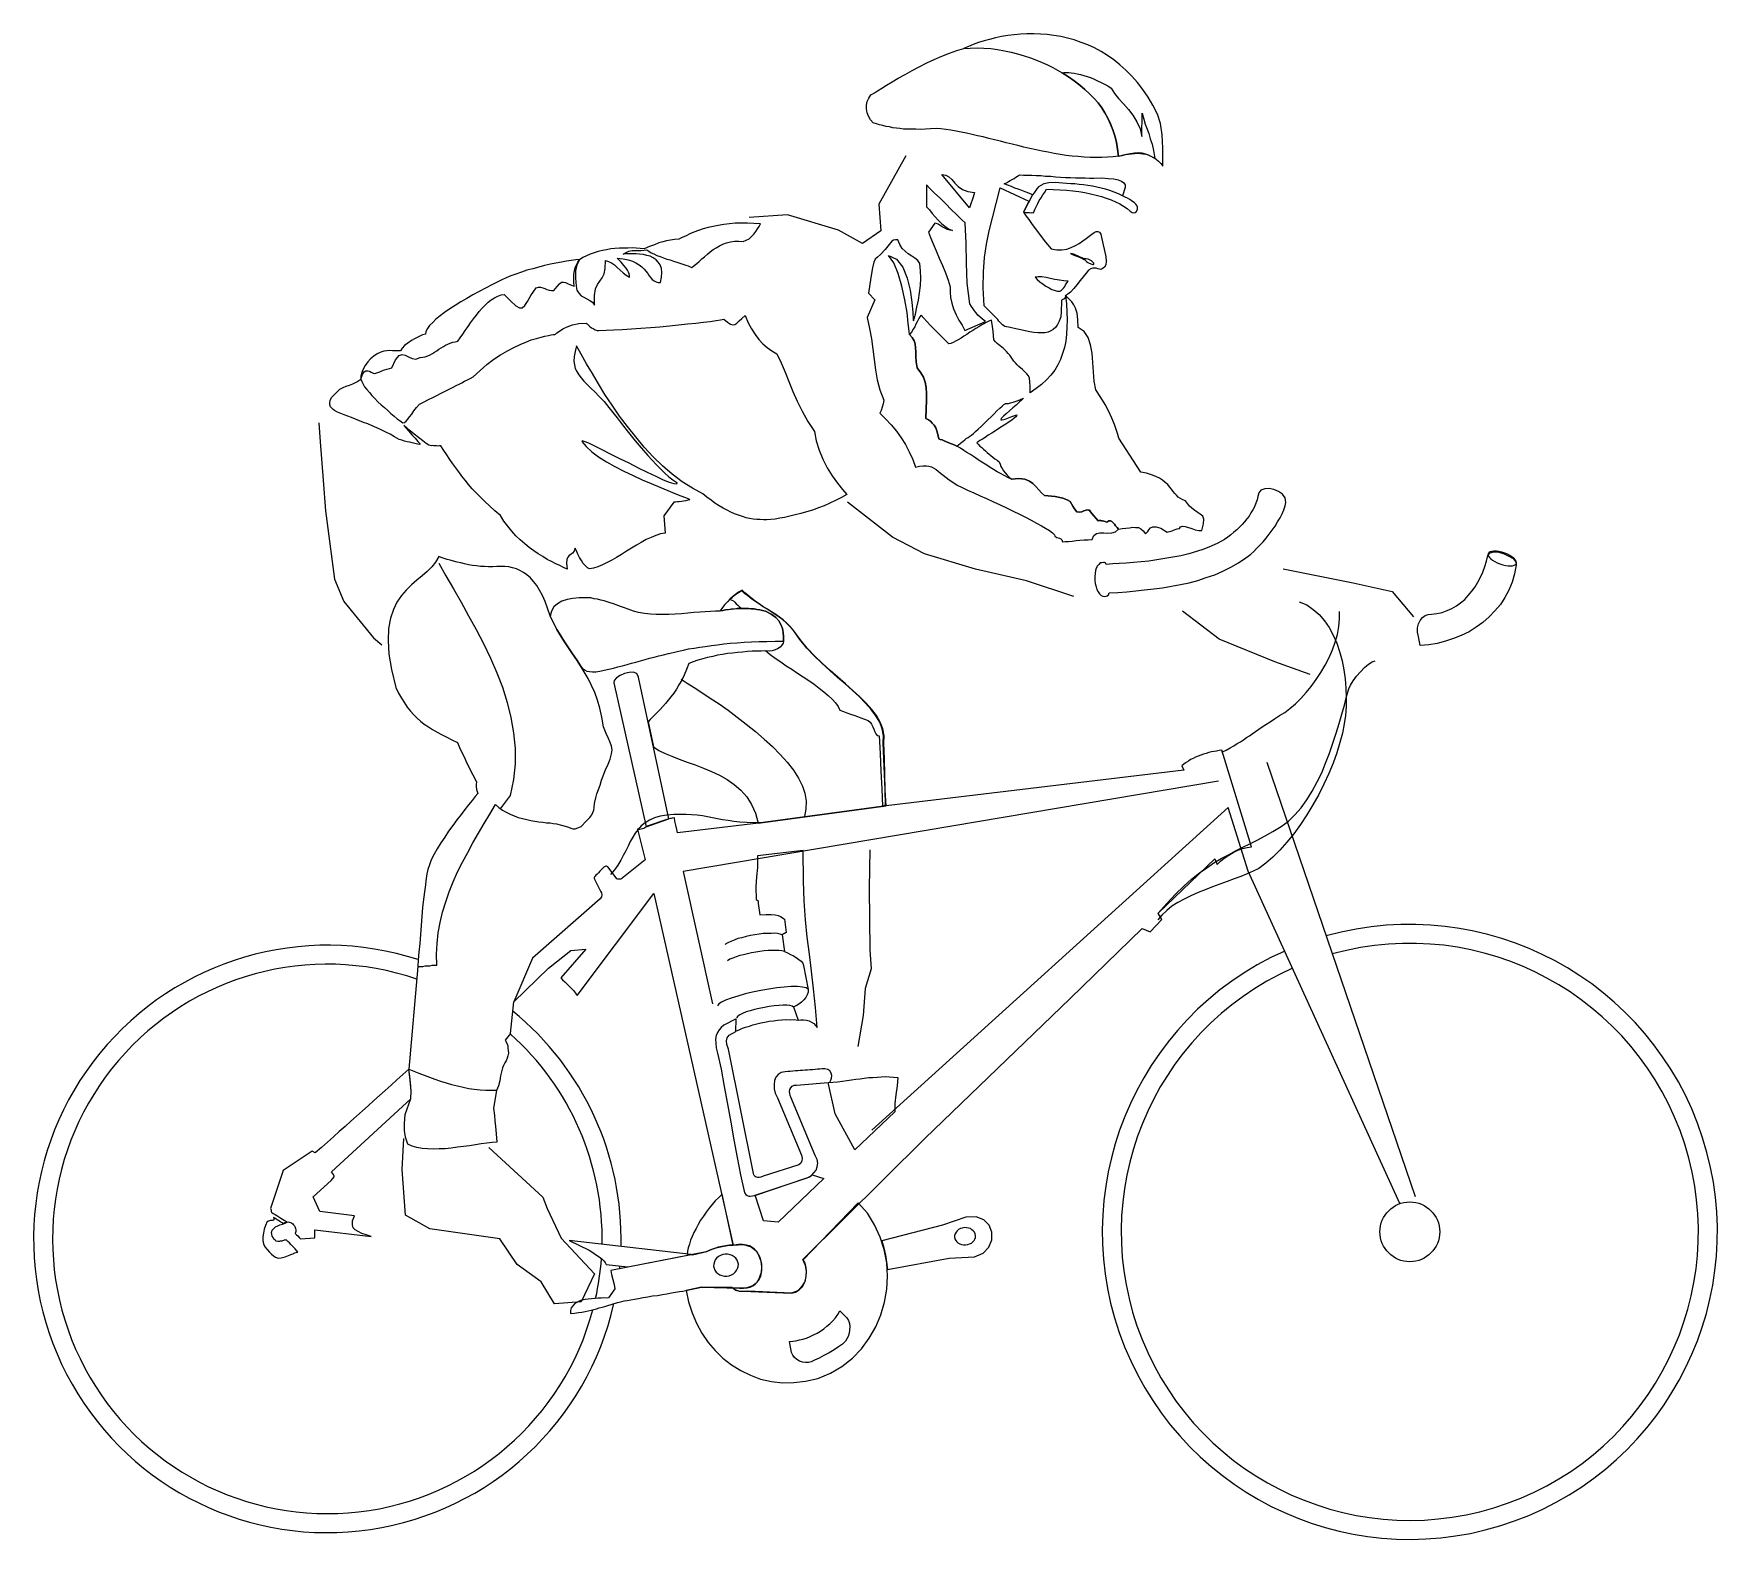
# Model space of a CAD drawing. Header units: millimetres. Extents: x -3215.06 to -3213.35, y 1775.89 to 1777.43.
import ezdxf

# ---------------------------------------------------------------- set-up
doc = ezdxf.new("R2010")
doc.units = ezdxf.units.MM
doc.header["$LTSCALE"] = 10
doc.layers.add('Veículos', color=2, linetype='Continuous')

msp = doc.modelspace()

# ---------------------------------------------------------------- linework, layer by layer
at = {"layer": 'Veículos'}
for p, q in [((-3214.1717, 1777.3025), (-3214.1993, 1777.2535)), ((-3214.2923, 1777.2426), (-3214.3311, 1777.2397)), ((-3214.2403, 1777.227), (-3214.2923, 1777.2426)), ((-3214.1993, 1777.2535), (-3214.1972, 1777.2263)), ((-3214.2158, 1777.2132), (-3214.2403, 1777.227)), ((-3214.1972, 1777.2263), (-3214.2158, 1777.2132)), ((-3214.7688, 1777.0308), (-3214.7674, 1777.0114)), ((-3214.7674, 1777.0114), (-3214.7644, 1776.9725)), ((-3214.7644, 1776.9725), (-3214.7621, 1776.9414)), ((-3214.1854, 1776.9147), (-3214.2311, 1776.9503)), ((-3214.7621, 1776.9414), (-3214.7529, 1776.8718)), ((-3214.1528, 1776.8976), (-3214.1854, 1776.9147)), ((-3214.1009, 1776.882), (-3214.1528, 1776.8976)), ((-3214.0491, 1776.8703), (-3214.1009, 1776.882)), ((-3213.7881, 1776.8822), (-3213.7167, 1776.868)), ((-3214.7529, 1776.8718), (-3214.7434, 1776.8491)), ((-3214.001, 1776.8543), (-3214.0491, 1776.8703)), ((-3213.7167, 1776.868), (-3213.677, 1776.8593)), ((-3214.7434, 1776.8491), (-3214.7132, 1776.8123)), ((-3213.677, 1776.8593), (-3213.6555, 1776.8336)), ((-3213.8531, 1776.8108), (-3213.8904, 1776.8393)), ((-3214.7132, 1776.8123), (-3214.7049, 1776.8051)), ((-3213.7966, 1776.7877), (-3213.8531, 1776.8108)), ((-3213.7605, 1776.7748), (-3213.7966, 1776.7877)), ((-3213.8046, 1776.6856), (-3213.6539, 1776.2437)), ((-3213.8539, 1776.6662), (-3214.3982, 1776.5743)), ((-3213.8441, 1776.6396), (-3214.2063, 1776.3114)), ((-3213.8236, 1776.5747), (-3213.8441, 1776.6396)), ((-3214.2083, 1776.5964), (-3214.2092, 1776.5573)), ((-3214.3982, 1776.5743), (-3214.3685, 1776.4398)), ((-3213.6693, 1776.2365), (-3213.8236, 1776.5747)), ((-3214.2092, 1776.5573), (-3214.2084, 1776.4948)), ((-3214.2084, 1776.4948), (-3214.207, 1776.4754)), ((-3214.6681, 1776.4777), (-3214.6773, 1776.3734)), ((-3214.207, 1776.4754), (-3214.2133, 1776.4554)), ((-3214.2133, 1776.4554), (-3214.2151, 1776.4279)), ((-3214.5738, 1776.4095), (-3214.5707, 1776.4419)), ((-3214.2151, 1776.4279), (-3214.2205, 1776.3963)), ((-3214.5738, 1776.4095), (-3214.5793, 1776.4027)), ((-3214.5793, 1776.4027), (-3214.5776, 1776.3997)), ((-3214.5776, 1776.3997), (-3214.5767, 1776.3969)), ((-3214.5774, 1776.3844), (-3214.5784, 1776.3819)), ((-3214.5766, 1776.3868), (-3214.5774, 1776.3844)), ((-3214.5767, 1776.3969), (-3214.5765, 1776.3945)), ((-3214.5761, 1776.3897), (-3214.5766, 1776.3868)), ((-3214.5765, 1776.3945), (-3214.5763, 1776.3926)), ((-3214.5763, 1776.3926), (-3214.5761, 1776.3897)), ((-3214.584, 1776.3664), (-3214.5848, 1776.3613)), ((-3214.5829, 1776.3719), (-3214.584, 1776.3664)), ((-3214.5822, 1776.3746), (-3214.5829, 1776.3719)), ((-3214.5809, 1776.3771), (-3214.5822, 1776.3746)), ((-3214.5797, 1776.3796), (-3214.5809, 1776.3771)), ((-3214.5784, 1776.3819), (-3214.5797, 1776.3796)), ((-3214.5881, 1776.3517), (-3214.5911, 1776.3337)), ((-3214.5861, 1776.3564), (-3214.5881, 1776.3517)), ((-3214.5848, 1776.3613), (-3214.5861, 1776.3564)), ((-3214.6841, 1776.2714), (-3214.6826, 1776.3027)), ((-3214.5959, 1776.2937), (-3214.5412, 1776.2431)), ((-3214.6806, 1776.2248), (-3214.6841, 1776.2714)), ((-3214.5412, 1776.2431), (-3214.5365, 1776.2317)), ((-3214.5365, 1776.2317), (-3214.5225, 1776.2015)), ((-3214.6561, 1776.211), (-3214.6806, 1776.2248)), ((-3214.5849, 1776.2007), (-3214.6561, 1776.211)), ((-3214.5673, 1776.1747), (-3214.5849, 1776.2007)), ((-3214.5225, 1776.2015), (-3214.4884, 1776.165)), ((-3214.5426, 1776.157), (-3214.5673, 1776.1747)), ((-3214.4884, 1776.165), (-3214.5019, 1776.1367)), ((-3214.5291, 1776.1346), (-3214.5426, 1776.157)), ((-3214.5019, 1776.1367), (-3214.5291, 1776.1346))]:
    msp.add_line(p, q, dxfattribs=at)
for points in [[(-3214.2075, 1777.3645), (-3214.2061, 1777.3653), (-3214.2038, 1777.3666), (-3214.2006, 1777.3688), (-3214.1962, 1777.3713), (-3214.1914, 1777.3743), (-3214.1857, 1777.3778), (-3214.1795, 1777.3814), (-3214.1726, 1777.3853), (-3214.1655, 1777.3892), (-3214.1581, 1777.3931), (-3214.1505, 1777.397), (-3214.1429, 1777.4007), (-3214.1352, 1777.404), (-3214.1275, 1777.4069), (-3214.12, 1777.4097), (-3214.113, 1777.4116), (-3214.1063, 1777.4121), (-3214.0994, 1777.4124), (-3214.0924, 1777.4122), (-3214.0854, 1777.4116), (-3214.0786, 1777.4106), (-3214.0716, 1777.4095), (-3214.0648, 1777.4081), (-3214.0582, 1777.4062), (-3214.0515, 1777.4043), (-3214.0451, 1777.4021), (-3214.039, 1777.4), (-3214.0333, 1777.3975), (-3214.0276, 1777.3951), (-3214.0224, 1777.3923), (-3214.0174, 1777.3898), (-3214.0128, 1777.3871), (-3214.0065, 1777.383), (-3214.0005, 1777.3789), (-3213.9949, 1777.3745), (-3213.9898, 1777.3701), (-3213.9849, 1777.3657), (-3213.9805, 1777.3612), (-3213.9762, 1777.3563), (-3213.9725, 1777.3513), (-3213.9693, 1777.3462), (-3213.9662, 1777.3407), (-3213.9636, 1777.3352), (-3213.9612, 1777.3291), (-3213.9593, 1777.323), (-3213.9577, 1777.3164), (-3213.9564, 1777.3096), (-3213.9554, 1777.3022), (-3213.9611, 1777.3016), (-3213.9668, 1777.3011), (-3213.9725, 1777.3007), (-3213.9785, 1777.3007), (-3213.9845, 1777.301), (-3213.9905, 1777.3013), (-3213.9966, 1777.3018), (-3214.0026, 1777.3023), (-3214.0087, 1777.303), (-3214.0147, 1777.304), (-3214.021, 1777.3049), (-3214.0271, 1777.3062), (-3214.0332, 1777.3074), (-3214.0393, 1777.3086), (-3214.0456, 1777.31), (-3214.0517, 1777.3115), (-3214.0578, 1777.313), (-3214.0637, 1777.3144), (-3214.0698, 1777.3159), (-3214.0757, 1777.3174), (-3214.0818, 1777.3188), (-3214.0874, 1777.3203), (-3214.0933, 1777.3218), (-3214.0989, 1777.323), (-3214.1045, 1777.3243), (-3214.1101, 1777.3255), (-3214.1154, 1777.3266), (-3214.1208, 1777.3276), (-3214.1261, 1777.3286), (-3214.1312, 1777.3292), (-3214.1361, 1777.3301), (-3214.1409, 1777.3304), (-3214.1466, 1777.33), (-3214.1519, 1777.3298), (-3214.1569, 1777.3294), (-3214.1615, 1777.3296), (-3214.166, 1777.3295), (-3214.1701, 1777.3296), (-3214.1742, 1777.3298), (-3214.1778, 1777.3303), (-3214.1814, 1777.3307), (-3214.1851, 1777.3311), (-3214.1885, 1777.3319), (-3214.1919, 1777.3323), (-3214.1951, 1777.3333), (-3214.1985, 1777.334), (-3214.2017, 1777.3352), (-3214.2051, 1777.3361), (-3214.2077, 1777.3393), (-3214.2099, 1777.3429), (-3214.2111, 1777.3464), (-3214.2119, 1777.3502), (-3214.2117, 1777.3541), (-3214.211, 1777.3577), (-3214.2096, 1777.3612), (-3214.2075, 1777.3645)], [(-3213.9185, 1777.3), (-3213.9173, 1777.2991), (-3213.915, 1777.2971), (-3213.9126, 1777.2947), (-3213.9103, 1777.292), (-3213.9104, 1777.3102), (-3213.9112, 1777.324), (-3213.9128, 1777.3354), (-3213.9157, 1777.345), (-3213.9205, 1777.354), (-3213.9254, 1777.3623), (-3213.9308, 1777.37), (-3213.9363, 1777.377), (-3213.9421, 1777.3835), (-3213.9481, 1777.3896), (-3213.954, 1777.3951), (-3213.9604, 1777.4001), (-3213.9667, 1777.4047), (-3213.9733, 1777.4088), (-3213.98, 1777.4123), (-3213.9867, 1777.4154), (-3213.9936, 1777.418), (-3214.0005, 1777.4204), (-3214.0074, 1777.4222), (-3214.0142, 1777.4239), (-3214.0212, 1777.425), (-3214.028, 1777.426), (-3214.035, 1777.4264), (-3214.0417, 1777.4268), (-3214.0487, 1777.4266), (-3214.0551, 1777.4263), (-3214.0618, 1777.4258), (-3214.0682, 1777.4248), (-3214.0746, 1777.4239), (-3214.0807, 1777.4225), (-3214.0866, 1777.421), (-3214.0922, 1777.4194), (-3214.0979, 1777.4178), (-3214.1032, 1777.4157), (-3214.1081, 1777.4137), (-3214.113, 1777.4116), (-3214.1063, 1777.4121), (-3214.0994, 1777.4124), (-3214.0924, 1777.4122), (-3214.0854, 1777.4116), (-3214.0786, 1777.4106), (-3214.0716, 1777.4095), (-3214.0648, 1777.4081), (-3214.0582, 1777.4062), (-3214.0515, 1777.4043), (-3214.0451, 1777.4021), (-3214.039, 1777.4), (-3214.0333, 1777.3975), (-3214.0276, 1777.3951), (-3214.0224, 1777.3923), (-3214.0174, 1777.3898), (-3214.0128, 1777.3871), (-3214.0128, 1777.3871)], [(-3213.9317, 1777.3222), (-3213.9313, 1777.3458), (-3213.9299, 1777.3399), (-3213.9283, 1777.3347), (-3213.9265, 1777.3298), (-3213.9247, 1777.3252), (-3213.9232, 1777.32), (-3213.9213, 1777.3144), (-3213.9198, 1777.3078), (-3213.9185, 1777.2997), (-3213.9235, 1777.3025), (-3213.9277, 1777.3043), (-3213.9316, 1777.3052), (-3213.9355, 1777.3056), (-3213.9393, 1777.3054), (-3213.9438, 1777.3045), (-3213.949, 1777.3034), (-3213.9554, 1777.302), (-3213.9564, 1777.3093), (-3213.9576, 1777.3162), (-3213.9593, 1777.3228), (-3213.9612, 1777.3291), (-3213.9636, 1777.3349), (-3213.9662, 1777.3407), (-3213.9693, 1777.3462), (-3213.9725, 1777.3513), (-3213.9762, 1777.3563), (-3213.9804, 1777.361), (-3213.9849, 1777.3657), (-3213.9898, 1777.3701), (-3213.9949, 1777.3745), (-3214.0005, 1777.3789), (-3214.0065, 1777.383), (-3214.0128, 1777.3871), (-3214.011, 1777.3874), (-3214.0086, 1777.3874), (-3214.0062, 1777.3873), (-3214.0035, 1777.387), (-3214.0006, 1777.3868), (-3213.9974, 1777.3861), (-3213.9943, 1777.3853), (-3213.9908, 1777.3844), (-3213.9874, 1777.3832), (-3213.9839, 1777.3821), (-3213.9802, 1777.3804), (-3213.9768, 1777.379), (-3213.9733, 1777.3773), (-3213.9698, 1777.3755), (-3213.9663, 1777.3736), (-3213.963, 1777.3714), (-3213.9597, 1777.3661), (-3213.9555, 1777.3607), (-3213.9505, 1777.3553), (-3213.9455, 1777.3497), (-3213.9408, 1777.3438), (-3213.9367, 1777.3372), (-3213.9335, 1777.33), (-3213.9317, 1777.3222)], [(-3213.9235, 1777.3025), (-3213.925, 1777.3031), (-3213.9277, 1777.3038), (-3213.9306, 1777.3043), (-3213.9333, 1777.3046), (-3213.9362, 1777.3049), (-3213.9393, 1777.3046), (-3213.9424, 1777.3044), (-3213.9454, 1777.3039), (-3213.9488, 1777.3034), (-3213.9521, 1777.3027), (-3213.9554, 1777.302), (-3213.9564, 1777.3093), (-3213.9576, 1777.3162), (-3213.9593, 1777.3228), (-3213.9612, 1777.3291), (-3213.9636, 1777.3349), (-3213.9662, 1777.3407), (-3213.9693, 1777.3462), (-3213.9725, 1777.3513), (-3213.9762, 1777.3563), (-3213.9804, 1777.361), (-3213.9849, 1777.3657), (-3213.9898, 1777.3701), (-3213.9949, 1777.3745), (-3214.0005, 1777.3789), (-3214.0065, 1777.383), (-3214.0128, 1777.3871), (-3214.0128, 1777.3871), (-3214.0128, 1777.3871)], [(-3213.9235, 1777.3025), (-3213.9225, 1777.3021), (-3213.9198, 1777.3008), (-3213.9185, 1777.3)], [(-3214.0908, 1777.134), (-3214.0939, 1777.1364), (-3214.0964, 1777.1386), (-3214.0985, 1777.1406), (-3214.1003, 1777.1427), (-3214.1019, 1777.1447), (-3214.1035, 1777.147), (-3214.1052, 1777.1492), (-3214.1068, 1777.152), (-3214.1094, 1777.1731), (-3214.1102, 1777.1934), (-3214.1105, 1777.2138), (-3214.1116, 1777.2343), (-3214.1152, 1777.2379), (-3214.1199, 1777.2426), (-3214.1256, 1777.2479), (-3214.1313, 1777.2537), (-3214.137, 1777.2593), (-3214.1426, 1777.2646), (-3214.1473, 1777.2693), (-3214.1509, 1777.2731), (-3214.1507, 1777.2508), (-3214.1478, 1777.2477), (-3214.1449, 1777.244), (-3214.142, 1777.2404), (-3214.1389, 1777.2371), (-3214.1357, 1777.2337), (-3214.1322, 1777.2309), (-3214.1284, 1777.2283), (-3214.1244, 1777.2267), (-3214.1271, 1777.2269), (-3214.1298, 1777.2277), (-3214.1323, 1777.2289), (-3214.1348, 1777.2304), (-3214.137, 1777.2317), (-3214.1391, 1777.233), (-3214.1408, 1777.2338), (-3214.1423, 1777.2342), (-3214.1487, 1777.2248), (-3214.1467, 1777.2195), (-3214.144, 1777.213), (-3214.1411, 1777.206), (-3214.1379, 1777.1985), (-3214.1347, 1777.1909), (-3214.1315, 1777.1835), (-3214.1287, 1777.176), (-3214.1266, 1777.1692), (-3214.1269, 1777.1639), (-3214.1265, 1777.1584), (-3214.1251, 1777.1528), (-3214.1232, 1777.1469), (-3214.1206, 1777.1409), (-3214.1178, 1777.1353), (-3214.1147, 1777.1301), (-3214.1117, 1777.125), (-3214.0908, 1777.134)], [(-3214.1019, 1777.2653), (-3214.1035, 1777.2604), (-3214.1045, 1777.2576), (-3214.1054, 1777.2547), (-3214.1072, 1777.2498), (-3214.1352, 1777.2834), (-3214.1313, 1777.2829), (-3214.1281, 1777.2813), (-3214.1252, 1777.2784), (-3214.1221, 1777.2748), (-3214.1185, 1777.2715), (-3214.1141, 1777.2682), (-3214.1087, 1777.2662), (-3214.1019, 1777.2653)], [(-3214.0561, 1777.2831), (-3214.0522, 1777.2829), (-3214.0481, 1777.283), (-3214.0438, 1777.2828), (-3214.0392, 1777.2825), (-3214.0344, 1777.2824), (-3214.0296, 1777.282), (-3214.0245, 1777.2817), (-3214.0195, 1777.2813), (-3214.0144, 1777.281), (-3214.0094, 1777.2806), (-3214.0043, 1777.2805), (-3213.9993, 1777.2802), (-3213.9942, 1777.2801), (-3213.9894, 1777.28), (-3213.9849, 1777.2799), (-3213.9805, 1777.2799), (-3213.9726, 1777.2801), (-3213.9659, 1777.2796), (-3213.9603, 1777.2791), (-3213.9557, 1777.2782), (-3213.9525, 1777.2768), (-3213.9502, 1777.2751), (-3213.9489, 1777.273), (-3213.9489, 1777.2704), (-3213.9514, 1777.2618), (-3213.9556, 1777.2639), (-3213.9598, 1777.2657), (-3213.9642, 1777.2673), (-3213.9687, 1777.2686), (-3213.9733, 1777.2697), (-3213.9777, 1777.2708), (-3213.9821, 1777.2717), (-3213.9867, 1777.2723), (-3213.991, 1777.2729), (-3213.9956, 1777.2735), (-3214, 1777.2739), (-3214.0041, 1777.2741), (-3214.0084, 1777.2745), (-3214.0123, 1777.2747), (-3214.0161, 1777.2751), (-3214.02, 1777.2753), (-3214.0264, 1777.275), (-3214.0314, 1777.274), (-3214.0346, 1777.2725), (-3214.0369, 1777.2709), (-3214.0387, 1777.2689), (-3214.04, 1777.2668), (-3214.0412, 1777.2648), (-3214.043, 1777.263), (-3214.0467, 1777.2644), (-3214.0504, 1777.2658), (-3214.0539, 1777.2672), (-3214.0576, 1777.2686), (-3214.061, 1777.2698), (-3214.0645, 1777.2712), (-3214.0682, 1777.2726), (-3214.0719, 1777.274), (-3214.0696, 1777.2751), (-3214.0675, 1777.2763), (-3214.0657, 1777.2774), (-3214.0636, 1777.2785), (-3214.0618, 1777.2796), (-3214.0599, 1777.2807), (-3214.0581, 1777.282), (-3214.0561, 1777.2831)], [(-3214.0522, 1777.2453), (-3214.051, 1777.2451), (-3214.0498, 1777.245), (-3214.0484, 1777.2449), (-3214.0472, 1777.245), (-3214.046, 1777.2448), (-3214.0445, 1777.2447), (-3214.0433, 1777.2448), (-3214.0421, 1777.2446), (-3214.0407, 1777.2478), (-3214.0392, 1777.2508), (-3214.0376, 1777.2541), (-3214.0361, 1777.2571), (-3214.0342, 1777.2598), (-3214.0325, 1777.2628), (-3214.0305, 1777.2656), (-3214.0286, 1777.2687), (-3214.0219, 1777.2684), (-3214.0151, 1777.268), (-3214.0084, 1777.2675), (-3214.0021, 1777.2668), (-3213.9958, 1777.2661), (-3213.9897, 1777.2651), (-3213.9839, 1777.2639), (-3213.9783, 1777.2626), (-3213.9729, 1777.2611), (-3213.968, 1777.2596), (-3213.9631, 1777.2578), (-3213.9586, 1777.2557), (-3213.9543, 1777.2536), (-3213.9503, 1777.2513), (-3213.9468, 1777.2489), (-3213.9437, 1777.2463), (-3213.9417, 1777.245), (-3213.94, 1777.2444), (-3213.9386, 1777.2448), (-3213.9374, 1777.2456), (-3213.9366, 1777.2468), (-3213.9362, 1777.2485), (-3213.9361, 1777.2502), (-3213.9367, 1777.2519), (-3213.9378, 1777.2532), (-3213.9391, 1777.2546), (-3213.9406, 1777.2556), (-3213.9424, 1777.2569), (-3213.9441, 1777.258), (-3213.9464, 1777.2593), (-3213.9486, 1777.2605), (-3213.9514, 1777.2618), (-3213.9556, 1777.2639), (-3213.9598, 1777.2657), (-3213.9642, 1777.2673), (-3213.9687, 1777.2686), (-3213.9733, 1777.2697), (-3213.9777, 1777.2708), (-3213.9821, 1777.2717), (-3213.9867, 1777.2723), (-3213.991, 1777.2729), (-3213.9956, 1777.2735), (-3214, 1777.2739), (-3214.0041, 1777.2741), (-3214.0084, 1777.2745), (-3214.0123, 1777.2747), (-3214.0161, 1777.2751), (-3214.02, 1777.2753), (-3214.0264, 1777.275), (-3214.0314, 1777.274), (-3214.0346, 1777.2725), (-3214.0369, 1777.2709), (-3214.0387, 1777.2689), (-3214.04, 1777.2668), (-3214.0412, 1777.2648), (-3214.043, 1777.263), (-3214.0522, 1777.2453)], [(-3214.0783, 1777.1359), (-3214.0923, 1777.15), (-3214.0932, 1777.1684), (-3214.093, 1777.1844), (-3214.0919, 1777.1991), (-3214.0898, 1777.2127), (-3214.087, 1777.2261), (-3214.0837, 1777.2396), (-3214.08, 1777.254), (-3214.0759, 1777.2699), (-3214.0466, 1777.2563), (-3214.0522, 1777.2453), (-3214.0493, 1777.2412), (-3214.0466, 1777.2376), (-3214.0439, 1777.2337), (-3214.0412, 1777.2298), (-3214.0378, 1777.2255), (-3214.0341, 1777.2205), (-3214.0296, 1777.2146), (-3214.024, 1777.2079), (-3214.0184, 1777.2069), (-3214.0131, 1777.2068), (-3214.0082, 1777.2076), (-3214.0035, 1777.2092), (-3213.9993, 1777.2112), (-3213.9954, 1777.2134), (-3213.9918, 1777.2161), (-3213.9884, 1777.2185), (-3213.9854, 1777.2209), (-3213.9827, 1777.223), (-3213.9802, 1777.2246), (-3213.9781, 1777.2255), (-3213.9764, 1777.2256), (-3213.9749, 1777.2248), (-3213.9736, 1777.2227), (-3213.9729, 1777.2194), (-3213.9685, 1777.2001), (-3213.9679, 1777.1951), (-3213.9683, 1777.1915), (-3213.9699, 1777.1892), (-3213.9721, 1777.1876), (-3213.9735, 1777.187), (-3213.975, 1777.1871), (-3213.9764, 1777.1875), (-3213.9782, 1777.1881), (-3213.9799, 1777.1884), (-3213.9818, 1777.1883), (-3213.9836, 1777.1877), (-3213.9859, 1777.1861), (-3213.9883, 1777.1832), (-3213.9914, 1777.1796), (-3213.9945, 1777.1756), (-3213.998, 1777.1712), (-3214.0011, 1777.1674), (-3214.0044, 1777.164), (-3214.0071, 1777.1617), (-3214.0094, 1777.1606), (-3214.0097, 1777.1584), (-3214.0108, 1777.1569), (-3214.0122, 1777.1563), (-3214.0136, 1777.1557), (-3214.0135, 1777.1511), (-3214.0137, 1777.1475), (-3214.0139, 1777.1437), (-3214.0142, 1777.1386), (-3214.0158, 1777.1344), (-3214.0175, 1777.1309), (-3214.0194, 1777.1282), (-3214.0219, 1777.126), (-3214.0244, 1777.1244), (-3214.0272, 1777.1232), (-3214.0303, 1777.1225), (-3214.0338, 1777.1223), (-3214.0374, 1777.1225), (-3214.0416, 1777.1229), (-3214.0457, 1777.1235), (-3214.0503, 1777.1244), (-3214.0549, 1777.1255), (-3214.06, 1777.1265), (-3214.0657, 1777.1278), (-3214.0713, 1777.129), (-3214.0735, 1777.1305), (-3214.0756, 1777.1325), (-3214.0772, 1777.1343), (-3214.0783, 1777.1359)], [(-3214.3198, 1777.2332), (-3214.3263, 1777.2337), (-3214.3328, 1777.2342), (-3214.3393, 1777.2342), (-3214.3453, 1777.2339), (-3214.3512, 1777.2333), (-3214.3569, 1777.2326), (-3214.3626, 1777.2317), (-3214.3678, 1777.2308), (-3214.373, 1777.2295), (-3214.3779, 1777.2281), (-3214.3826, 1777.2266), (-3214.3873, 1777.225), (-3214.3915, 1777.2233), (-3214.3954, 1777.2213), (-3214.3993, 1777.2196), (-3214.4028, 1777.2176), (-3214.4071, 1777.2173), (-3214.4111, 1777.2167), (-3214.4151, 1777.216), (-3214.4191, 1777.2152), (-3214.4231, 1777.2139), (-3214.4275, 1777.2121), (-3214.4324, 1777.2103), (-3214.438, 1777.208), (-3214.4419, 1777.2084), (-3214.446, 1777.2086), (-3214.4503, 1777.2088), (-3214.4546, 1777.2087), (-3214.4589, 1777.2086), (-3214.4632, 1777.2085), (-3214.4677, 1777.2082), (-3214.472, 1777.2078), (-3214.4763, 1777.207), (-3214.4805, 1777.2062), (-3214.4848, 1777.2052), (-3214.489, 1777.2039), (-3214.493, 1777.2026), (-3214.4967, 1777.2009), (-3214.5004, 1777.199), (-3214.5038, 1777.1968), (-3214.5065, 1777.1916), (-3214.5077, 1777.1855), (-3214.5079, 1777.178), (-3214.5073, 1777.1699), (-3214.5065, 1777.1657), (-3214.5046, 1777.1627), (-3214.5022, 1777.1602), (-3214.4992, 1777.1586), (-3214.4962, 1777.1571), (-3214.4932, 1777.1554), (-3214.4905, 1777.1535), (-3214.4886, 1777.1507), (-3214.4886, 1777.1603), (-3214.4874, 1777.1671), (-3214.4856, 1777.1716), (-3214.4832, 1777.1751), (-3214.4806, 1777.1784), (-3214.4787, 1777.1824), (-3214.4775, 1777.1878), (-3214.4774, 1777.1959), (-3214.4742, 1777.1952), (-3214.4712, 1777.1937), (-3214.4682, 1777.1916), (-3214.4653, 1777.1889), (-3214.4625, 1777.1863), (-3214.4594, 1777.1834), (-3214.4563, 1777.181), (-3214.4528, 1777.1791), (-3214.453, 1777.1807), (-3214.4533, 1777.1824), (-3214.454, 1777.1843), (-3214.4548, 1777.1861), (-3214.4564, 1777.1884), (-3214.4585, 1777.1911), (-3214.4614, 1777.1945), (-3214.4653, 1777.1983), (-3214.4595, 1777.1978), (-3214.4544, 1777.1967), (-3214.45, 1777.1953), (-3214.4463, 1777.1937), (-3214.4432, 1777.1918), (-3214.4405, 1777.1896), (-3214.4381, 1777.1874), (-3214.4363, 1777.1851), (-3214.4344, 1777.1829), (-3214.4328, 1777.1806), (-3214.4312, 1777.1785), (-3214.4297, 1777.1768), (-3214.4279, 1777.1754), (-3214.4259, 1777.1744), (-3214.4239, 1777.1736), (-3214.4213, 1777.1735), (-3214.4202, 1777.1791), (-3214.4199, 1777.1837), (-3214.4204, 1777.188), (-3214.4217, 1777.1915), (-3214.4236, 1777.1945), (-3214.4259, 1777.1967), (-3214.4287, 1777.1986), (-3214.4319, 1777.2003), (-3214.4353, 1777.2012), (-3214.4388, 1777.2022), (-3214.4426, 1777.2026), (-3214.4462, 1777.2028), (-3214.4499, 1777.203), (-3214.4532, 1777.203), (-3214.4566, 1777.2028), (-3214.4594, 1777.2026), (-3214.4562, 1777.2042), (-3214.4536, 1777.2054), (-3214.452, 1777.206), (-3214.4501, 1777.2061), (-3214.4482, 1777.2063), (-3214.4453, 1777.2063), (-3214.441, 1777.2063), (-3214.4353, 1777.2068), (-3214.4333, 1777.2055), (-3214.4307, 1777.204), (-3214.428, 1777.2028), (-3214.425, 1777.2013), (-3214.4218, 1777.2001), (-3214.4184, 1777.1989), (-3214.4149, 1777.1975), (-3214.4115, 1777.1966), (-3214.4081, 1777.1954), (-3214.4048, 1777.1942), (-3214.4017, 1777.1932), (-3214.3985, 1777.1923), (-3214.3957, 1777.1913), (-3214.3933, 1777.1905), (-3214.3913, 1777.1897), (-3214.3896, 1777.1889), (-3214.3871, 1777.1908), (-3214.3844, 1777.1931), (-3214.3819, 1777.1952), (-3214.3792, 1777.1976), (-3214.3765, 1777.1999), (-3214.3736, 1777.2026), (-3214.3709, 1777.2047), (-3214.3677, 1777.2071), (-3214.3647, 1777.209), (-3214.3613, 1777.2109), (-3214.3578, 1777.2126), (-3214.3541, 1777.2139), (-3214.3503, 1777.2149), (-3214.3461, 1777.2157), (-3214.3417, 1777.2158), (-3214.3372, 1777.2154), (-3214.3341, 1777.2166), (-3214.3311, 1777.2182), (-3214.3287, 1777.2203), (-3214.3265, 1777.2229), (-3214.3245, 1777.2254), (-3214.3228, 1777.2282), (-3214.3211, 1777.2307), (-3214.3198, 1777.2332)], [(-3214.1682, 1777.1207), (-3214.1685, 1777.1241), (-3214.1693, 1777.1319), (-3214.1706, 1777.1431), (-3214.173, 1777.1561), (-3214.176, 1777.1698), (-3214.1796, 1777.1827), (-3214.184, 1777.1936), (-3214.1894, 1777.2011), (-3214.1812, 1777.1974), (-3214.1748, 1777.1893), (-3214.1704, 1777.1781), (-3214.1675, 1777.1659), (-3214.1656, 1777.1535), (-3214.1646, 1777.1433), (-3214.1644, 1777.1364), (-3214.164, 1777.1345), (-3214.1621, 1777.1413), (-3214.1605, 1777.1487), (-3214.1589, 1777.1557), (-3214.1578, 1777.1633), (-3214.1569, 1777.1705), (-3214.1567, 1777.178), (-3214.1568, 1777.1856), (-3214.1576, 1777.193), (-3214.1597, 1777.1959), (-3214.1626, 1777.1984), (-3214.1658, 1777.2005), (-3214.1694, 1777.2029), (-3214.1725, 1777.2055), (-3214.1755, 1777.2084), (-3214.178, 1777.2123), (-3214.1798, 1777.217), (-3214.1808, 1777.2171), (-3214.1824, 1777.217), (-3214.1843, 1777.2166), (-3214.1862, 1777.2158), (-3214.1929, 1777.2071), (-3214.1976, 1777.2022), (-3214.2008, 1777.1995), (-3214.203, 1777.1975), (-3214.2044, 1777.1942), (-3214.2057, 1777.1886), (-3214.2073, 1777.1787), (-3214.2098, 1777.1629), (-3214.2035, 1777.156), (-3214.2112, 1777.1379), (-3214.2087, 1777.1268), (-3214.2067, 1777.1162), (-3214.2054, 1777.1057), (-3214.2042, 1777.0953), (-3214.2027, 1777.0848), (-3214.2009, 1777.0746), (-3214.1982, 1777.0643), (-3214.1943, 1777.054), (-3214.195, 1777.0502), (-3214.1959, 1777.0467), (-3214.1969, 1777.0435), (-3214.1984, 1777.0408), (-3214.1924, 1777.0348), (-3214.1867, 1777.0287), (-3214.1814, 1777.0224), (-3214.1766, 1777.0156), (-3214.1722, 1777.0087), (-3214.1683, 1777.0014), (-3214.1648, 1776.9937), (-3214.1619, 1776.9858), (-3214.1579, 1776.9868), (-3214.1543, 1776.9871), (-3214.1509, 1776.9871), (-3214.1483, 1776.9868), (-3214.1458, 1776.986), (-3214.1433, 1776.9848), (-3214.1411, 1776.9835), (-3214.1388, 1776.9818), (-3214.1365, 1776.9798), (-3214.1339, 1776.9776), (-3214.1309, 1776.9754), (-3214.1276, 1776.973), (-3214.124, 1776.9704), (-3214.1197, 1776.9676), (-3214.1147, 1776.9651), (-3214.109, 1776.9624), (-3214.1028, 1776.9596), (-3214.0961, 1776.9567), (-3214.0897, 1776.9538), (-3214.0827, 1776.9505), (-3214.076, 1776.9474), (-3214.0693, 1776.9444), (-3214.0626, 1776.941), (-3214.0563, 1776.9379), (-3214.0501, 1776.9348), (-3214.0444, 1776.9318), (-3214.0389, 1776.9289), (-3214.0339, 1776.9262), (-3214.0296, 1776.9236), (-3214.0258, 1776.9213), (-3214.0228, 1776.9191), (-3214.0205, 1776.9171), (-3214.0202, 1776.9157), (-3214.0194, 1776.915), (-3214.0181, 1776.9144), (-3214.0169, 1776.914), (-3214.0154, 1776.9134), (-3214.0142, 1776.9128), (-3214.0131, 1776.9117), (-3214.0125, 1776.9098), (-3214.0097, 1776.91), (-3214.0063, 1776.9103), (-3214.0025, 1776.9106), (-3213.9987, 1776.9111), (-3213.9947, 1776.9114), (-3213.9906, 1776.9117), (-3213.9863, 1776.912), (-3213.9823, 1776.9123), (-3213.9806, 1776.9163), (-3213.9779, 1776.9182), (-3213.9744, 1776.9189), (-3213.9703, 1776.919), (-3213.9662, 1776.9188), (-3213.9622, 1776.9191), (-3213.9584, 1776.9201), (-3213.9555, 1776.9227), (-3213.957, 1776.9243), (-3213.9586, 1776.9261), (-3213.9597, 1776.9277), (-3213.961, 1776.9293), (-3213.9623, 1776.9306), (-3213.9638, 1776.9312), (-3213.9655, 1776.9311), (-3213.9673, 1776.93), (-3213.969, 1776.9304), (-3213.9705, 1776.9307), (-3213.9717, 1776.9311), (-3213.9727, 1776.9313), (-3213.9736, 1776.9314), (-3213.9746, 1776.9316), (-3213.9756, 1776.9315), (-3213.9763, 1776.9312), (-3213.9784, 1776.9337), (-3213.9805, 1776.9362), (-3213.9826, 1776.9387), (-3213.9839, 1776.9403), (-3213.985, 1776.9419), (-3213.9862, 1776.9422), (-3213.9876, 1776.9424), (-3213.9893, 1776.9418), (-3213.9909, 1776.9412), (-3213.9928, 1776.9405), (-3213.9951, 1776.9401), (-3213.9978, 1776.9402), (-3214.0004, 1776.9433), (-3214.0021, 1776.9461), (-3214.0032, 1776.9486), (-3214.0048, 1776.9507), (-3214.0076, 1776.9526), (-3214.0123, 1776.9542), (-3214.0198, 1776.9558), (-3214.0307, 1776.9571), (-3214.0338, 1776.9597), (-3214.0367, 1776.9626), (-3214.0395, 1776.966), (-3214.0427, 1776.9691), (-3214.0462, 1776.9717), (-3214.0509, 1776.9735), (-3214.0569, 1776.9743), (-3214.0643, 1776.9735), (-3214.0681, 1776.9754), (-3214.0718, 1776.9772), (-3214.0755, 1776.9794), (-3214.079, 1776.9812), (-3214.0826, 1776.9834), (-3214.0861, 1776.9855), (-3214.0894, 1776.9877), (-3214.0929, 1776.9898), (-3214.0961, 1776.9919), (-3214.0997, 1776.9941), (-3214.103, 1776.9965), (-3214.1062, 1776.9986), (-3214.1098, 1777.0007), (-3214.113, 1777.0029), (-3214.1163, 1777.005), (-3214.1198, 1777.0072), (-3214.1226, 1777.0084), (-3214.1253, 1777.0094), (-3214.128, 1777.0106), (-3214.1305, 1777.0116), (-3214.1327, 1777.0127), (-3214.1349, 1777.0135), (-3214.1369, 1777.014), (-3214.1384, 1777.0146), (-3214.1392, 1777.0189), (-3214.1402, 1777.0227), (-3214.1414, 1777.0257), (-3214.143, 1777.0284), (-3214.1449, 1777.0307), (-3214.1469, 1777.0327), (-3214.1489, 1777.034), (-3214.1514, 1777.0352), (-3214.151, 1777.0453), (-3214.1507, 1777.0537), (-3214.1507, 1777.0607), (-3214.1512, 1777.0669), (-3214.1521, 1777.0723), (-3214.1539, 1777.0772), (-3214.1566, 1777.0818), (-3214.1604, 1777.0868), (-3214.1613, 1777.093), (-3214.1617, 1777.0985), (-3214.1618, 1777.1032), (-3214.1619, 1777.1073), (-3214.1624, 1777.1111), (-3214.1634, 1777.1144), (-3214.1653, 1777.1176), (-3214.1682, 1777.1207)], [(-3214.5092, 1777.1698), (-3214.5095, 1777.1741), (-3214.5096, 1777.1779), (-3214.5094, 1777.1818), (-3214.5087, 1777.1854), (-3214.508, 1777.1888), (-3214.5068, 1777.1918), (-3214.5053, 1777.1945), (-3214.5038, 1777.197), (-3214.5076, 1777.1967), (-3214.5121, 1777.1962), (-3214.5169, 1777.1953), (-3214.5221, 1777.1945), (-3214.5278, 1777.1935), (-3214.5334, 1777.1922), (-3214.5393, 1777.1908), (-3214.5452, 1777.1894), (-3214.5513, 1777.1877), (-3214.5572, 1777.1861), (-3214.5628, 1777.1842), (-3214.5684, 1777.1823), (-3214.5735, 1777.1805), (-3214.5784, 1777.1785), (-3214.5828, 1777.1764), (-3214.5867, 1777.1745), (-3214.593, 1777.1714), (-3214.5994, 1777.168), (-3214.6059, 1777.1646), (-3214.6123, 1777.161), (-3214.6185, 1777.1574), (-3214.6245, 1777.1539), (-3214.6302, 1777.1503), (-3214.6357, 1777.1468), (-3214.641, 1777.1433), (-3214.6455, 1777.1398), (-3214.6498, 1777.1364), (-3214.6531, 1777.133), (-3214.6563, 1777.1299), (-3214.6584, 1777.1269), (-3214.6599, 1777.1239), (-3214.6604, 1777.1212), (-3214.6634, 1777.1203), (-3214.6669, 1777.1188), (-3214.6708, 1777.1168), (-3214.6747, 1777.1146), (-3214.6784, 1777.1119), (-3214.6816, 1777.1095), (-3214.6842, 1777.1067), (-3214.6859, 1777.1042), (-3214.6886, 1777.104), (-3214.6912, 1777.104), (-3214.6939, 1777.1043), (-3214.6968, 1777.1046), (-3214.6996, 1777.1043), (-3214.7027, 1777.1039), (-3214.706, 1777.1029), (-3214.7095, 1777.1012), (-3214.7129, 1777.0988), (-3214.7162, 1777.0959), (-3214.7191, 1777.0928), (-3214.7217, 1777.0892), (-3214.7238, 1777.0855), (-3214.7253, 1777.082), (-3214.7262, 1777.0784), (-3214.7262, 1777.0752), (-3214.7246, 1777.0799), (-3214.7229, 1777.0827), (-3214.7211, 1777.0838), (-3214.7192, 1777.0839), (-3214.7172, 1777.0834), (-3214.7155, 1777.0823), (-3214.7137, 1777.0815), (-3214.7123, 1777.0811), (-3214.7108, 1777.0814), (-3214.709, 1777.0821), (-3214.7069, 1777.0829), (-3214.7048, 1777.0838), (-3214.7022, 1777.0847), (-3214.6997, 1777.0856), (-3214.6971, 1777.0863), (-3214.6945, 1777.0867), (-3214.6908, 1777.0949), (-3214.6873, 1777.0993), (-3214.6842, 1777.1005), (-3214.6811, 1777.0998), (-3214.6778, 1777.0981), (-3214.6741, 1777.0964), (-3214.6702, 1777.0958), (-3214.6658, 1777.0973), (-3214.6632, 1777.0977), (-3214.6606, 1777.0982), (-3214.658, 1777.0991), (-3214.6557, 1777.1002), (-3214.6534, 1777.1014), (-3214.6511, 1777.1027), (-3214.6488, 1777.1041), (-3214.6468, 1777.1057), (-3214.6444, 1777.1071), (-3214.6422, 1777.1084), (-3214.6399, 1777.1098), (-3214.6376, 1777.1109), (-3214.6352, 1777.1121), (-3214.6327, 1777.113), (-3214.6301, 1777.1134), (-3214.6275, 1777.1139), (-3214.6251, 1777.1174), (-3214.6225, 1777.1212), (-3214.6199, 1777.125), (-3214.6171, 1777.129), (-3214.6145, 1777.1328), (-3214.6117, 1777.1366), (-3214.6086, 1777.1405), (-3214.6058, 1777.144), (-3214.6027, 1777.1476), (-3214.5998, 1777.1507), (-3214.5967, 1777.1536), (-3214.5935, 1777.1562), (-3214.5903, 1777.1581), (-3214.5868, 1777.1598), (-3214.5836, 1777.1611), (-3214.5803, 1777.1615), (-3214.5735, 1777.1546), (-3214.5686, 1777.15), (-3214.5648, 1777.1478), (-3214.5622, 1777.148), (-3214.5595, 1777.1504), (-3214.5567, 1777.1544), (-3214.5531, 1777.1605), (-3214.5479, 1777.1683), (-3214.5456, 1777.169), (-3214.5434, 1777.1689), (-3214.5412, 1777.1683), (-3214.539, 1777.1675), (-3214.537, 1777.1667), (-3214.5346, 1777.166), (-3214.5324, 1777.1654), (-3214.5297, 1777.1654), (-3214.5264, 1777.1697), (-3214.524, 1777.1723), (-3214.522, 1777.1739), (-3214.5201, 1777.174), (-3214.5181, 1777.1737), (-3214.5159, 1777.1726), (-3214.5129, 1777.1712), (-3214.5092, 1777.1698)], [(-3213.9885, 1777.1978), (-3213.9904, 1777.1979), (-3213.9924, 1777.1988), (-3213.9946, 1777.1995), (-3213.9966, 1777.2006), (-3213.9988, 1777.2016), (-3214.0008, 1777.2024), (-3214.0025, 1777.203), (-3214.0042, 1777.2031), (-3214.0023, 1777.2023), (-3213.9998, 1777.2013), (-3213.997, 1777.2001), (-3213.9946, 1777.1991), (-3213.9923, 1777.198), (-3213.9906, 1777.197), (-3213.9896, 1777.1966), (-3213.9893, 1777.1963), (-3213.988, 1777.1952), (-3213.9868, 1777.1941), (-3213.9855, 1777.1935), (-3213.9845, 1777.1929), (-3213.9835, 1777.1925), (-3213.9826, 1777.1923), (-3213.9816, 1777.1921), (-3213.9808, 1777.192), (-3213.9806, 1777.1924), (-3213.9807, 1777.1932), (-3213.9813, 1777.1941), (-3213.982, 1777.1947), (-3213.983, 1777.1956), (-3213.9845, 1777.1965), (-3213.9865, 1777.1973), (-3213.9885, 1777.1978)], [(-3214.0403, 1777.1791), (-3214.0382, 1777.1766), (-3214.0354, 1777.1742), (-3214.0323, 1777.172), (-3214.0293, 1777.1698), (-3214.026, 1777.1682), (-3214.0233, 1777.1667), (-3214.0208, 1777.1657), (-3214.0189, 1777.1651), (-3214.0174, 1777.165), (-3214.0162, 1777.1648), (-3214.0152, 1777.1649), (-3214.0146, 1777.1652), (-3214.0136, 1777.1657), (-3214.013, 1777.1663), (-3214.0121, 1777.1671), (-3214.011, 1777.1683), (-3214.0101, 1777.1696), (-3214.0093, 1777.1713), (-3214.0082, 1777.1733), (-3214.0067, 1777.1751), (-3214.011, 1777.1753), (-3214.0156, 1777.1759), (-3214.0202, 1777.1768), (-3214.0249, 1777.1778), (-3214.0292, 1777.1787), (-3214.0334, 1777.1794), (-3214.0372, 1777.1795), (-3214.0403, 1777.1791)], [(-3213.9555, 1776.9227), (-3213.9517, 1776.9233), (-3213.9479, 1776.9236), (-3213.9443, 1776.9241), (-3213.941, 1776.9246), (-3213.9381, 1776.9245), (-3213.9352, 1776.9243), (-3213.9327, 1776.923), (-3213.9304, 1776.921), (-3213.928, 1776.9181), (-3213.9269, 1776.9189), (-3213.9258, 1776.9204), (-3213.9245, 1776.9222), (-3213.923, 1776.924), (-3213.9207, 1776.9251), (-3213.9171, 1776.9252), (-3213.9124, 1776.9236), (-3213.9061, 1776.9198), (-3213.9049, 1776.9199), (-3213.9035, 1776.9202), (-3213.9024, 1776.9208), (-3213.9009, 1776.9211), (-3213.8995, 1776.9217), (-3213.8979, 1776.9223), (-3213.8958, 1776.9229), (-3213.8934, 1776.9234), (-3213.8924, 1776.9251), (-3213.8903, 1776.9258), (-3213.8876, 1776.9255), (-3213.8844, 1776.9245), (-3213.881, 1776.9233), (-3213.8775, 1776.9222), (-3213.8739, 1776.9212), (-3213.8707, 1776.9212), (-3213.8689, 1776.9281), (-3213.8687, 1776.9329), (-3213.8699, 1776.9359), (-3213.8725, 1776.9381), (-3213.8755, 1776.94), (-3213.8793, 1776.9426), (-3213.8834, 1776.9462), (-3213.8874, 1776.9516), (-3213.8901, 1776.9526), (-3213.8926, 1776.9539), (-3213.8947, 1776.9554), (-3213.8965, 1776.9572), (-3213.8983, 1776.9589), (-3213.8999, 1776.9612), (-3213.9017, 1776.9635), (-3213.9036, 1776.9657), (-3213.9054, 1776.968), (-3213.908, 1776.9702), (-3213.9106, 1776.9724), (-3213.9138, 1776.9745), (-3213.9176, 1776.9764), (-3213.9218, 1776.978), (-3213.9269, 1776.9796), (-3213.9328, 1776.9806), (-3213.9553, 1777.0153), (-3213.9563, 1777.019), (-3213.9579, 1777.024), (-3213.9597, 1777.0293), (-3213.9623, 1777.0356), (-3213.9652, 1777.0423), (-3213.9691, 1777.0495), (-3213.9735, 1777.0568), (-3213.9786, 1777.0643), (-3213.9803, 1777.0733), (-3213.981, 1777.0829), (-3213.9817, 1777.0924), (-3213.9824, 1777.1017), (-3213.984, 1777.1102), (-3213.9865, 1777.1177), (-3213.9906, 1777.1239), (-3213.9966, 1777.1279), (-3213.9968, 1777.1361), (-3213.9975, 1777.1425), (-3213.9991, 1777.1474), (-3214.0008, 1777.1511), (-3214.0029, 1777.1541), (-3214.0052, 1777.1563), (-3214.0073, 1777.1585), (-3214.0094, 1777.1608), (-3214.0085, 1777.152), (-3214.0079, 1777.1436), (-3214.0078, 1777.1357), (-3214.0079, 1777.1281), (-3214.0083, 1777.1211), (-3214.0092, 1777.1141), (-3214.0104, 1777.1075), (-3214.0124, 1777.1014), (-3214.0146, 1777.0954), (-3214.0173, 1777.09), (-3214.0204, 1777.0844), (-3214.0244, 1777.0794), (-3214.0288, 1777.0747), (-3214.0337, 1777.07), (-3214.0394, 1777.0657), (-3214.0455, 1777.0615), (-3214.0453, 1777.0679), (-3214.0457, 1777.0727), (-3214.0462, 1777.0763), (-3214.0471, 1777.0788), (-3214.0487, 1777.0809), (-3214.0508, 1777.0829), (-3214.0533, 1777.0851), (-3214.0569, 1777.0882), (-3214.0587, 1777.0899), (-3214.0603, 1777.092), (-3214.0619, 1777.0938), (-3214.0635, 1777.0958), (-3214.0648, 1777.0976), (-3214.0662, 1777.0997), (-3214.0678, 1777.1015), (-3214.0693, 1777.1035), (-3214.0712, 1777.1053), (-3214.0727, 1777.1069), (-3214.0742, 1777.1079), (-3214.0758, 1777.1093), (-3214.0773, 1777.1104), (-3214.0791, 1777.1117), (-3214.0806, 1777.1132), (-3214.0822, 1777.1153), (-3214.0826, 1777.1198), (-3214.0831, 1777.1243), (-3214.0837, 1777.129), (-3214.0847, 1777.1352), (-3214.0868, 1777.1346), (-3214.0893, 1777.1334), (-3214.0919, 1777.132), (-3214.0946, 1777.1306), (-3214.0976, 1777.1287), (-3214.1006, 1777.1268), (-3214.1036, 1777.1249), (-3214.1068, 1777.123), (-3214.1097, 1777.1208), (-3214.1127, 1777.1189), (-3214.1157, 1777.117), (-3214.1187, 1777.1154), (-3214.1214, 1777.114), (-3214.1237, 1777.1126), (-3214.1261, 1777.1117), (-3214.1282, 1777.1111), (-3214.1313, 1777.1144), (-3214.1349, 1777.1182), (-3214.1388, 1777.122), (-3214.143, 1777.1262), (-3214.1469, 1777.13), (-3214.1505, 1777.1341), (-3214.1536, 1777.1374), (-3214.1563, 1777.1406), (-3214.1576, 1777.1386), (-3214.1591, 1777.1363), (-3214.1603, 1777.1338), (-3214.1616, 1777.1313), (-3214.1628, 1777.1286), (-3214.1643, 1777.1261), (-3214.1662, 1777.1233), (-3214.1682, 1777.1207), (-3214.1653, 1777.1176), (-3214.1634, 1777.1144), (-3214.1624, 1777.1111), (-3214.1619, 1777.1073), (-3214.1618, 1777.1032), (-3214.1617, 1777.0985), (-3214.1613, 1777.093), (-3214.1604, 1777.0868), (-3214.1566, 1777.0818), (-3214.1539, 1777.0772), (-3214.1521, 1777.0723), (-3214.1512, 1777.0669), (-3214.1507, 1777.0607), (-3214.1507, 1777.0537), (-3214.151, 1777.0453), (-3214.1514, 1777.0352), (-3214.1489, 1777.034), (-3214.1469, 1777.0327), (-3214.1449, 1777.0307), (-3214.143, 1777.0284), (-3214.1414, 1777.0257), (-3214.1402, 1777.0227), (-3214.1392, 1777.0189), (-3214.1384, 1777.0146), (-3214.1369, 1777.014), (-3214.1349, 1777.0135), (-3214.1327, 1777.0127), (-3214.1305, 1777.0116), (-3214.128, 1777.0106), (-3214.1253, 1777.0094), (-3214.1226, 1777.0084), (-3214.1198, 1777.0072), (-3214.1183, 1777.0085), (-3214.1164, 1777.0098), (-3214.1149, 1777.0111), (-3214.1135, 1777.0122), (-3214.1119, 1777.0135), (-3214.1104, 1777.0148), (-3214.1085, 1777.0159), (-3214.1069, 1777.0173), (-3214.1062, 1777.0176), (-3214.1051, 1777.0184), (-3214.1031, 1777.0199), (-3214.1008, 1777.022), (-3214.0981, 1777.0246), (-3214.095, 1777.0275), (-3214.0919, 1777.0306), (-3214.0885, 1777.034), (-3214.0852, 1777.0371), (-3214.0821, 1777.0402), (-3214.0792, 1777.0431), (-3214.0762, 1777.0457), (-3214.074, 1777.0478), (-3214.0722, 1777.0494), (-3214.0708, 1777.0502), (-3214.0704, 1777.0505), (-3214.0699, 1777.0505), (-3214.0689, 1777.0506), (-3214.0673, 1777.0507), (-3214.0652, 1777.0513), (-3214.0626, 1777.052), (-3214.0595, 1777.053), (-3214.056, 1777.0544), (-3214.0523, 1777.0559), (-3214.0541, 1777.0541), (-3214.0566, 1777.0518), (-3214.0597, 1777.0489), (-3214.0631, 1777.046), (-3214.0665, 1777.0431), (-3214.0698, 1777.0402), (-3214.0725, 1777.0376), (-3214.0747, 1777.0353), (-3214.0753, 1777.0338), (-3214.0737, 1777.0339), (-3214.0709, 1777.0346), (-3214.0674, 1777.0361), (-3214.0639, 1777.0375), (-3214.0608, 1777.0385), (-3214.0589, 1777.0389), (-3214.0591, 1777.0379), (-3214.06, 1777.0369), (-3214.0618, 1777.0355), (-3214.0641, 1777.0337), (-3214.0668, 1777.0318), (-3214.07, 1777.0296), (-3214.0734, 1777.0275), (-3214.0771, 1777.025), (-3214.0807, 1777.0228), (-3214.0844, 1777.0204), (-3214.0881, 1777.0182), (-3214.0913, 1777.016), (-3214.094, 1777.0144), (-3214.0965, 1777.0128), (-3214.0984, 1777.0117), (-3214.0993, 1777.0109), (-3214.0997, 1777.0106), (-3214.0982, 1777.0091), (-3214.0964, 1777.0073), (-3214.0946, 1777.0057), (-3214.0927, 1777.004), (-3214.0909, 1777.0024), (-3214.0891, 1777.0006), (-3214.0871, 1776.9991), (-3214.0853, 1776.9976), (-3214.0833, 1776.9958), (-3214.0812, 1776.9943), (-3214.079, 1776.9928), (-3214.0769, 1776.9912), (-3214.076, 1776.9889), (-3214.0751, 1776.9866), (-3214.0738, 1776.9843), (-3214.0724, 1776.982), (-3214.0708, 1776.98), (-3214.0687, 1776.9777), (-3214.0666, 1776.9755), (-3214.0643, 1776.9735), (-3214.0569, 1776.9743), (-3214.0509, 1776.9735), (-3214.0462, 1776.9717), (-3214.0427, 1776.9691), (-3214.0395, 1776.966), (-3214.0367, 1776.9626), (-3214.0338, 1776.9597), (-3214.0307, 1776.9571), (-3214.0198, 1776.9558), (-3214.0123, 1776.9542), (-3214.0076, 1776.9526), (-3214.0048, 1776.9507), (-3214.0032, 1776.9486), (-3214.0021, 1776.9461), (-3214.0004, 1776.9433), (-3213.9978, 1776.9402), (-3213.9951, 1776.9401), (-3213.9928, 1776.9405), (-3213.9909, 1776.9412), (-3213.9893, 1776.9418), (-3213.9876, 1776.9424), (-3213.9862, 1776.9422), (-3213.985, 1776.9419), (-3213.9839, 1776.9403), (-3213.9826, 1776.9387), (-3213.9805, 1776.9362), (-3213.9784, 1776.9337), (-3213.9763, 1776.9312), (-3213.9756, 1776.9315), (-3213.9746, 1776.9316), (-3213.9736, 1776.9314), (-3213.9727, 1776.9313), (-3213.9717, 1776.9311), (-3213.9705, 1776.9307), (-3213.969, 1776.9304), (-3213.9673, 1776.93), (-3213.9655, 1776.9311), (-3213.9638, 1776.9312), (-3213.9623, 1776.9306), (-3213.961, 1776.9293), (-3213.9597, 1776.9277), (-3213.9586, 1776.9261), (-3213.957, 1776.9243), (-3213.9555, 1776.9227)], [(-3214.7528, 1777.0433), (-3214.7543, 1777.0444), (-3214.7558, 1777.0457), (-3214.7569, 1777.0473), (-3214.7578, 1777.0494), (-3214.7577, 1777.0515), (-3214.7572, 1777.0537), (-3214.7559, 1777.0565), (-3214.7535, 1777.059), (-3214.7504, 1777.0626), (-3214.7475, 1777.0652), (-3214.7443, 1777.0669), (-3214.7412, 1777.0681), (-3214.7377, 1777.0693), (-3214.7342, 1777.0706), (-3214.7303, 1777.0725), (-3214.7262, 1777.0752), (-3214.7253, 1777.0729), (-3214.7239, 1777.0704), (-3214.7223, 1777.0676), (-3214.7201, 1777.0647), (-3214.7175, 1777.0618), (-3214.7149, 1777.0586), (-3214.712, 1777.0555), (-3214.7089, 1777.0523), (-3214.7055, 1777.0492), (-3214.7022, 1777.0464), (-3214.6988, 1777.0433), (-3214.6955, 1777.0404), (-3214.6922, 1777.0378), (-3214.6891, 1777.0351), (-3214.6863, 1777.0329), (-3214.6835, 1777.0308), (-3214.6819, 1777.0314), (-3214.6801, 1777.0327), (-3214.6785, 1777.0345), (-3214.6766, 1777.037), (-3214.6744, 1777.0398), (-3214.6722, 1777.0431), (-3214.6696, 1777.0464), (-3214.6665, 1777.0498), (-3214.6617, 1777.0523), (-3214.6573, 1777.0546), (-3214.6529, 1777.0568), (-3214.649, 1777.0588), (-3214.6453, 1777.0607), (-3214.6418, 1777.0624), (-3214.6383, 1777.0641), (-3214.6351, 1777.0658), (-3214.6321, 1777.0673), (-3214.6291, 1777.0689), (-3214.6263, 1777.0703), (-3214.6233, 1777.0717), (-3214.6206, 1777.0732), (-3214.6178, 1777.0746), (-3214.615, 1777.076), (-3214.612, 1777.0776), (-3214.6049, 1777.0842), (-3214.5979, 1777.0902), (-3214.5908, 1777.0955), (-3214.584, 1777.1001), (-3214.5771, 1777.1042), (-3214.5707, 1777.1076), (-3214.5642, 1777.1105), (-3214.5584, 1777.1131), (-3214.5528, 1777.1152), (-3214.5476, 1777.1168), (-3214.5429, 1777.1181), (-3214.5389, 1777.1191), (-3214.5354, 1777.1199), (-3214.5325, 1777.1203), (-3214.5304, 1777.1207), (-3214.529, 1777.1208), (-3214.5283, 1777.1211), (-3214.5267, 1777.1224), (-3214.5242, 1777.1243), (-3214.5208, 1777.1265), (-3214.5162, 1777.1287), (-3214.5108, 1777.1306), (-3214.5044, 1777.1318), (-3214.497, 1777.1324), (-3214.496, 1777.1315), (-3214.4945, 1777.1301), (-3214.4932, 1777.129), (-3214.4916, 1777.1277), (-3214.4899, 1777.1267), (-3214.4879, 1777.1256), (-3214.4859, 1777.125), (-3214.484, 1777.1249), (-3214.4768, 1777.1252), (-3214.4689, 1777.1256), (-3214.4603, 1777.126), (-3214.451, 1777.1265), (-3214.4415, 1777.1272), (-3214.4317, 1777.1279), (-3214.4219, 1777.1287), (-3214.4122, 1777.1296), (-3214.4029, 1777.1306), (-3214.3939, 1777.1315), (-3214.3853, 1777.1324), (-3214.3777, 1777.1332), (-3214.3708, 1777.134), (-3214.3649, 1777.1349), (-3214.3604, 1777.1357), (-3214.3571, 1777.1364), (-3214.3533, 1777.1334), (-3214.3502, 1777.1314), (-3214.3478, 1777.1307), (-3214.3457, 1777.1311), (-3214.3436, 1777.1324), (-3214.3414, 1777.1345), (-3214.3387, 1777.1371), (-3214.3353, 1777.14), (-3214.3321, 1777.1328), (-3214.3288, 1777.1264), (-3214.3252, 1777.1206), (-3214.3215, 1777.1156), (-3214.3173, 1777.1114), (-3214.313, 1777.1077), (-3214.3081, 1777.1042), (-3214.3031, 1777.101), (-3214.2986, 1777.092), (-3214.2945, 1777.0824), (-3214.2907, 1777.0729), (-3214.2866, 1777.0629), (-3214.2822, 1777.0529), (-3214.2774, 1777.0427), (-3214.2716, 1777.0324), (-3214.2646, 1777.0221), (-3214.2629, 1777.0127), (-3214.26, 1777.0031), (-3214.2562, 1776.994), (-3214.2517, 1776.9852), (-3214.2468, 1776.977), (-3214.2414, 1776.9695), (-3214.2364, 1776.9631), (-3214.2317, 1776.958), (-3214.2374, 1776.9549), (-3214.2432, 1776.9518), (-3214.249, 1776.9492), (-3214.255, 1776.9466), (-3214.2608, 1776.9443), (-3214.2669, 1776.9421), (-3214.2727, 1776.9402), (-3214.2786, 1776.9386), (-3214.2843, 1776.9372), (-3214.2899, 1776.9358), (-3214.2951, 1776.9347), (-3214.3001, 1776.9339), (-3214.3048, 1776.933), (-3214.3091, 1776.9325), (-3214.3131, 1776.9322), (-3214.3167, 1776.9321), (-3214.3201, 1776.9324), (-3214.3235, 1776.9326), (-3214.3271, 1776.933), (-3214.3307, 1776.9337), (-3214.3344, 1776.9344), (-3214.3381, 1776.9356), (-3214.342, 1776.9369), (-3214.346, 1776.9383), (-3214.3497, 1776.9399), (-3214.3537, 1776.9421), (-3214.3577, 1776.9441), (-3214.3617, 1776.9465), (-3214.366, 1776.9493), (-3214.37, 1776.9521), (-3214.3741, 1776.9551), (-3214.3782, 1776.9587), (-3214.3889, 1776.9643), (-3214.3992, 1776.971), (-3214.4094, 1776.9786), (-3214.4192, 1776.9872), (-3214.4287, 1776.9963), (-3214.4379, 1777.0062), (-3214.4466, 1777.0165), (-3214.455, 1777.0272), (-3214.463, 1777.0378), (-3214.4706, 1777.0488), (-3214.4779, 1777.0597), (-3214.4844, 1777.0705), (-3214.4907, 1777.081), (-3214.4965, 1777.0909), (-3214.502, 1777.1006), (-3214.5068, 1777.1093), (-3214.5083, 1777.1035), (-3214.5091, 1777.0984), (-3214.5094, 1777.0938), (-3214.5089, 1777.09), (-3214.5082, 1777.0862), (-3214.5065, 1777.083), (-3214.5046, 1777.0798), (-3214.5022, 1777.0766), (-3214.4993, 1777.0732), (-3214.4959, 1777.0699), (-3214.4923, 1777.0663), (-3214.4881, 1777.0623), (-3214.4837, 1777.0576), (-3214.4788, 1777.0525), (-3214.4738, 1777.0466), (-3214.4685, 1777.0398), (-3214.4655, 1777.036), (-3214.4623, 1777.0319), (-3214.4589, 1777.0274), (-3214.4552, 1777.0226), (-3214.4512, 1777.0176), (-3214.4472, 1777.0126), (-3214.443, 1777.0077), (-3214.4386, 1777.0028), (-3214.4341, 1776.9976), (-3214.4299, 1776.9929), (-3214.4255, 1776.9882), (-3214.4211, 1776.9837), (-3214.4169, 1776.9797), (-3214.4128, 1776.9759), (-3214.4087, 1776.9729), (-3214.4049, 1776.9701), (-3214.4051, 1776.9686), (-3214.4075, 1776.9689), (-3214.4121, 1776.9702), (-3214.4183, 1776.9726), (-3214.4258, 1776.9762), (-3214.4345, 1776.9803), (-3214.4437, 1776.9849), (-3214.4532, 1776.9897), (-3214.4629, 1776.9944), (-3214.4721, 1776.999), (-3214.4806, 1777.0034), (-3214.4883, 1777.0072), (-3214.4943, 1777.0101), (-3214.4989, 1777.0119), (-3214.5012, 1777.0126), (-3214.5013, 1777.0119), (-3214.4969, 1777.0067), (-3214.4912, 1777.0014), (-3214.4844, 1776.9964), (-3214.4763, 1776.9913), (-3214.4678, 1776.9864), (-3214.4586, 1776.9818), (-3214.4493, 1776.9773), (-3214.4399, 1776.9729), (-3214.4307, 1776.9691), (-3214.4221, 1776.9654), (-3214.4139, 1776.9622), (-3214.4067, 1776.9591), (-3214.4006, 1776.9567), (-3214.3959, 1776.9549), (-3214.3927, 1776.9535), (-3214.3914, 1776.9526), (-3214.3935, 1776.9522), (-3214.3956, 1776.9516), (-3214.398, 1776.9512), (-3214.4001, 1776.951), (-3214.4023, 1776.9506), (-3214.4042, 1776.9505), (-3214.4061, 1776.9503), (-3214.4077, 1776.9502), (-3214.418, 1776.9362), (-3214.4166, 1776.9188), (-3214.4214, 1776.9178), (-3214.426, 1776.9164), (-3214.4309, 1776.9144), (-3214.4358, 1776.9121), (-3214.4409, 1776.9093), (-3214.4459, 1776.9063), (-3214.451, 1776.9033), (-3214.456, 1776.9003), (-3214.461, 1776.897), (-3214.4661, 1776.894), (-3214.4709, 1776.8912), (-3214.4757, 1776.8887), (-3214.4804, 1776.8865), (-3214.485, 1776.8844), (-3214.4895, 1776.8831), (-3214.4937, 1776.8823), (-3214.4957, 1776.8834), (-3214.4978, 1776.8854), (-3214.4999, 1776.8879), (-3214.5018, 1776.8908), (-3214.5037, 1776.8938), (-3214.5054, 1776.8973), (-3214.5068, 1776.9005), (-3214.508, 1776.9035), (-3214.5092, 1776.9003), (-3214.511, 1776.8983), (-3214.5126, 1776.897), (-3214.5142, 1776.8959), (-3214.5157, 1776.8943), (-3214.5165, 1776.8919), (-3214.5169, 1776.888), (-3214.5162, 1776.8821), (-3214.5199, 1776.8837), (-3214.5239, 1776.8856), (-3214.5279, 1776.8874), (-3214.5321, 1776.8897), (-3214.5366, 1776.892), (-3214.5412, 1776.8948), (-3214.5457, 1776.8976), (-3214.5502, 1776.9008), (-3214.555, 1776.9041), (-3214.5594, 1776.9078), (-3214.564, 1776.9118), (-3214.5684, 1776.916), (-3214.5726, 1776.9207), (-3214.5766, 1776.9257), (-3214.5806, 1776.9309), (-3214.5841, 1776.9366), (-3214.5898, 1776.9415), (-3214.5952, 1776.9463), (-3214.6, 1776.9508), (-3214.6045, 1776.9552), (-3214.6089, 1776.9597), (-3214.6128, 1776.9639), (-3214.6165, 1776.9682), (-3214.6199, 1776.9725), (-3214.6233, 1776.9766), (-3214.6265, 1776.9809), (-3214.6297, 1776.985), (-3214.6327, 1776.9893), (-3214.6356, 1776.9936), (-3214.6386, 1776.9982), (-3214.6418, 1777.0028), (-3214.6448, 1777.0076), (-3214.6463, 1777.0074), (-3214.6477, 1777.0073), (-3214.6492, 1777.0075), (-3214.6503, 1777.0074), (-3214.6518, 1777.0075), (-3214.653, 1777.0077), (-3214.6544, 1777.0075), (-3214.6556, 1777.0077), (-3214.6571, 1777.0083), (-3214.6597, 1777.01), (-3214.6632, 1777.0126), (-3214.6675, 1777.0159), (-3214.6719, 1777.0194), (-3214.676, 1777.0227), (-3214.6795, 1777.0258), (-3214.6824, 1777.0285), (-3214.6821, 1777.0278), (-3214.6802, 1777.0255), (-3214.6774, 1777.0224), (-3214.6742, 1777.0188), (-3214.6708, 1777.0152), (-3214.6682, 1777.0118), (-3214.6663, 1777.0098), (-3214.666, 1777.0088), (-3214.6687, 1777.0093), (-3214.6712, 1777.0099), (-3214.6738, 1777.0104), (-3214.6765, 1777.0111), (-3214.6792, 1777.0117), (-3214.6819, 1777.0124), (-3214.6846, 1777.0132), (-3214.6873, 1777.0139), (-3214.6918, 1777.0167), (-3214.6963, 1777.0193), (-3214.7008, 1777.0215), (-3214.7055, 1777.0238), (-3214.71, 1777.0259), (-3214.7145, 1777.0279), (-3214.7189, 1777.0298), (-3214.7234, 1777.0313), (-3214.7276, 1777.0329), (-3214.7317, 1777.0346), (-3214.7357, 1777.0362), (-3214.7394, 1777.0376), (-3214.7431, 1777.039), (-3214.7466, 1777.0404), (-3214.7498, 1777.0418), (-3214.7528, 1777.0433)], [(-3213.826, 1776.8937), (-3213.8235, 1776.8953), (-3213.8208, 1776.8974), (-3213.8178, 1776.9001), (-3213.815, 1776.9031), (-3213.8116, 1776.9063), (-3213.8085, 1776.9099), (-3213.8054, 1776.9137), (-3213.8021, 1776.9175), (-3213.7991, 1776.9216), (-3213.7963, 1776.9259), (-3213.7937, 1776.9302), (-3213.7912, 1776.9342), (-3213.7891, 1776.9384), (-3213.7875, 1776.9424), (-3213.7861, 1776.9463), (-3213.7852, 1776.95), (-3213.786, 1776.9545), (-3213.7887, 1776.9583), (-3213.7927, 1776.9612), (-3213.7974, 1776.9632), (-3213.8023, 1776.964), (-3213.8068, 1776.9639), (-3213.8106, 1776.9625), (-3213.8128, 1776.9597), (-3213.8137, 1776.956), (-3213.8146, 1776.9526), (-3213.8158, 1776.9491), (-3213.8172, 1776.9456), (-3213.8189, 1776.9424), (-3213.8208, 1776.9394), (-3213.8227, 1776.9361), (-3213.8249, 1776.9333), (-3213.8273, 1776.9303), (-3213.8297, 1776.9274), (-3213.8324, 1776.9248), (-3213.8353, 1776.9222), (-3213.8383, 1776.9196), (-3213.8412, 1776.917), (-3213.8444, 1776.9146), (-3213.8478, 1776.9122), (-3213.8544, 1776.9086), (-3213.8614, 1776.9054), (-3213.8688, 1776.9024), (-3213.8763, 1776.9), (-3213.8841, 1776.8977), (-3213.8921, 1776.8957), (-3213.9003, 1776.8941), (-3213.9084, 1776.8927), (-3213.9164, 1776.8914), (-3213.9245, 1776.8903), (-3213.9324, 1776.8895), (-3213.9402, 1776.8889), (-3213.9476, 1776.8881), (-3213.9548, 1776.8878), (-3213.9614, 1776.8873), (-3213.9679, 1776.8868), (-3213.9689, 1776.8884), (-3213.9699, 1776.8888), (-3213.9709, 1776.8887), (-3213.9723, 1776.8886), (-3213.974, 1776.8883), (-3213.9756, 1776.8869), (-3213.9769, 1776.8854), (-3213.9781, 1776.8832), (-3213.9789, 1776.8805), (-3213.9794, 1776.8775), (-3213.9796, 1776.8744), (-3213.9796, 1776.8708), (-3213.9791, 1776.8673), (-3213.9784, 1776.864), (-3213.9774, 1776.8612), (-3213.9763, 1776.8588), (-3213.9747, 1776.8568), (-3213.9732, 1776.8552), (-3213.9714, 1776.8544), (-3213.9697, 1776.8543), (-3213.9681, 1776.8544), (-3213.9669, 1776.855), (-3213.9658, 1776.856), (-3213.965, 1776.8578), (-3213.9561, 1776.8584), (-3213.9471, 1776.8591), (-3213.938, 1776.8601), (-3213.929, 1776.861), (-3213.9197, 1776.8619), (-3213.9107, 1776.8631), (-3213.9015, 1776.8647), (-3213.8925, 1776.8664), (-3213.8835, 1776.8682), (-3213.8748, 1776.8706), (-3213.8662, 1776.8734), (-3213.8575, 1776.8764), (-3213.8494, 1776.8799), (-3213.8413, 1776.8841), (-3213.8335, 1776.8886), (-3213.826, 1776.8937)], [(-3213.6373, 1776.8363), (-3213.6318, 1776.8369), (-3213.6264, 1776.838), (-3213.6213, 1776.8399), (-3213.6164, 1776.8419), (-3213.6118, 1776.8447), (-3213.6075, 1776.8479), (-3213.6034, 1776.8513), (-3213.5997, 1776.8552), (-3213.5962, 1776.8595), (-3213.5929, 1776.8641), (-3213.5899, 1776.8689), (-3213.5874, 1776.8738), (-3213.5849, 1776.879), (-3213.583, 1776.8847), (-3213.5812, 1776.8901), (-3213.5797, 1776.896), (-3213.5775, 1776.8986), (-3213.5738, 1776.8996), (-3213.5687, 1776.8992), (-3213.5633, 1776.8977), (-3213.5584, 1776.8954), (-3213.5541, 1776.8927), (-3213.5514, 1776.8895), (-3213.551, 1776.8864), (-3213.5527, 1776.8774), (-3213.5551, 1776.8688), (-3213.5584, 1776.8607), (-3213.5626, 1776.8532), (-3213.5671, 1776.8461), (-3213.5726, 1776.8395), (-3213.5784, 1776.8335), (-3213.5849, 1776.8278), (-3213.5917, 1776.8229), (-3213.599, 1776.8183), (-3213.6069, 1776.8146), (-3213.6148, 1776.8114), (-3213.623, 1776.8086), (-3213.6315, 1776.8065), (-3213.64, 1776.8051), (-3213.6488, 1776.8042), (-3213.6505, 1776.8135), (-3213.6515, 1776.8179), (-3213.6514, 1776.8223), (-3213.6505, 1776.8264), (-3213.6488, 1776.8299), (-3213.6464, 1776.8327), (-3213.6437, 1776.8348), (-3213.6407, 1776.836), (-3213.6373, 1776.8363)], [(-3213.5656, 1776.8992), (-3213.5685, 1776.8999), (-3213.5712, 1776.9002), (-3213.5736, 1776.9003), (-3213.5757, 1776.9001), (-3213.5774, 1776.8995), (-3213.5785, 1776.899), (-3213.5794, 1776.8979), (-3213.5795, 1776.8967), (-3213.5792, 1776.8953), (-3213.5781, 1776.8939), (-3213.5768, 1776.8926), (-3213.575, 1776.8911), (-3213.5728, 1776.8898), (-3213.5703, 1776.8885), (-3213.5676, 1776.8873), (-3213.5646, 1776.8863), (-3213.5617, 1776.8856), (-3213.559, 1776.8853), (-3213.5566, 1776.8853), (-3213.5547, 1776.8854), (-3213.5529, 1776.886), (-3213.5517, 1776.8866), (-3213.5508, 1776.8876), (-3213.5507, 1776.8888), (-3213.551, 1776.8902), (-3213.5521, 1776.8916), (-3213.5534, 1776.8932), (-3213.5554, 1776.8947), (-3213.5574, 1776.896), (-3213.5599, 1776.8972), (-3213.5626, 1776.8982), (-3213.5656, 1776.8992)], [(-3214.6905, 1776.7615), (-3214.6877, 1776.7557), (-3214.6849, 1776.7507), (-3214.6819, 1776.7459), (-3214.6789, 1776.7415), (-3214.6757, 1776.7374), (-3214.6724, 1776.7339), (-3214.669, 1776.7305), (-3214.6654, 1776.7274), (-3214.6616, 1776.7244), (-3214.6575, 1776.7216), (-3214.6533, 1776.719), (-3214.6487, 1776.7162), (-3214.644, 1776.7137), (-3214.6388, 1776.711), (-3214.6335, 1776.7085), (-3214.6278, 1776.7056), (-3214.6257, 1776.7005), (-3214.6234, 1776.6954), (-3214.6209, 1776.6903), (-3214.6186, 1776.6852), (-3214.6161, 1776.6804), (-3214.6135, 1776.6753), (-3214.611, 1776.6704), (-3214.6085, 1776.6653), (-3214.6088, 1776.6634), (-3214.6088, 1776.661), (-3214.6084, 1776.6579), (-3214.6073, 1776.6537), (-3214.61, 1776.6506), (-3214.613, 1776.6468), (-3214.6166, 1776.6424), (-3214.6203, 1776.6376), (-3214.6242, 1776.6325), (-3214.6286, 1776.6269), (-3214.6327, 1776.6213), (-3214.637, 1776.6155), (-3214.6409, 1776.6094), (-3214.6448, 1776.6036), (-3214.6484, 1776.5976), (-3214.6516, 1776.5919), (-3214.6545, 1776.5864), (-3214.6565, 1776.5812), (-3214.6581, 1776.5763), (-3214.6589, 1776.5719), (-3214.6601, 1776.5648), (-3214.6605, 1776.561), (-3214.6611, 1776.5561), (-3214.6625, 1776.5462), (-3214.6633, 1776.5378), (-3214.6641, 1776.5288), (-3214.6648, 1776.5194), (-3214.6655, 1776.5103), (-3214.6663, 1776.5011), (-3214.6671, 1776.4924), (-3214.6677, 1776.4847), (-3214.6681, 1776.4777), (-3214.6655, 1776.4779), (-3214.6631, 1776.4778), (-3214.6607, 1776.4783), (-3214.6583, 1776.4784), (-3214.656, 1776.4786), (-3214.6536, 1776.479), (-3214.6512, 1776.479), (-3214.6488, 1776.4792), (-3214.6492, 1776.4902), (-3214.6486, 1776.5012), (-3214.6474, 1776.5119), (-3214.6456, 1776.5226), (-3214.643, 1776.533), (-3214.6398, 1776.5434), (-3214.6362, 1776.5537), (-3214.6322, 1776.5638), (-3214.6277, 1776.574), (-3214.6227, 1776.584), (-3214.6174, 1776.5937), (-3214.6122, 1776.6037), (-3214.6065, 1776.6135), (-3214.6007, 1776.6233), (-3214.595, 1776.6328), (-3214.5892, 1776.6426), (-3214.5859, 1776.6395), (-3214.5821, 1776.6369), (-3214.5783, 1776.6348), (-3214.5743, 1776.6327), (-3214.5701, 1776.6311), (-3214.566, 1776.6295), (-3214.5618, 1776.6284), (-3214.5574, 1776.6272), (-3214.5533, 1776.6264), (-3214.5491, 1776.6257), (-3214.545, 1776.6251), (-3214.5411, 1776.6246), (-3214.5372, 1776.624), (-3214.5336, 1776.6238), (-3214.5305, 1776.6233), (-3214.5273, 1776.6228), (-3214.5222, 1776.6217), (-3214.5183, 1776.6206), (-3214.5151, 1776.6194), (-3214.5126, 1776.6184), (-3214.5104, 1776.6178), (-3214.508, 1776.618), (-3214.5054, 1776.6187), (-3214.5022, 1776.6201), (-3214.4969, 1776.6256), (-3214.4933, 1776.6292), (-3214.4911, 1776.632), (-3214.4901, 1776.6343), (-3214.4893, 1776.6367), (-3214.4888, 1776.6396), (-3214.4884, 1776.6435), (-3214.4871, 1776.6493), (-3214.486, 1776.6533), (-3214.4844, 1776.6577), (-3214.4828, 1776.6624), (-3214.4813, 1776.6673), (-3214.4797, 1776.6719), (-3214.4781, 1776.6761), (-3214.4765, 1776.6796), (-3214.4752, 1776.6819), (-3214.4726, 1776.6888), (-3214.4711, 1776.6942), (-3214.4707, 1776.6983), (-3214.4712, 1776.7018), (-3214.4727, 1776.7056), (-3214.4744, 1776.7097), (-3214.4767, 1776.7148), (-3214.4794, 1776.7216), (-3214.4809, 1776.7313), (-3214.483, 1776.7405), (-3214.4855, 1776.7487), (-3214.4883, 1776.7566), (-3214.4915, 1776.7638), (-3214.4951, 1776.7708), (-3214.499, 1776.7774), (-3214.5028, 1776.7838), (-3214.5069, 1776.79), (-3214.5109, 1776.7959), (-3214.515, 1776.8021), (-3214.519, 1776.808), (-3214.5231, 1776.8144), (-3214.5269, 1776.8208), (-3214.5303, 1776.8275), (-3214.5337, 1776.8347), (-3214.5362, 1776.8422), (-3214.5387, 1776.8492), (-3214.5415, 1776.8552), (-3214.5443, 1776.8608), (-3214.5473, 1776.8653), (-3214.5505, 1776.8696), (-3214.5537, 1776.8732), (-3214.5572, 1776.8761), (-3214.5608, 1776.8787), (-3214.5643, 1776.8808), (-3214.568, 1776.8822), (-3214.5719, 1776.8834), (-3214.5758, 1776.8843), (-3214.5797, 1776.8847), (-3214.5838, 1776.8846), (-3214.5879, 1776.8846), (-3214.5919, 1776.8843), (-3214.5962, 1776.8844), (-3214.6003, 1776.8846), (-3214.6044, 1776.8848), (-3214.6085, 1776.8854), (-3214.6126, 1776.8858), (-3214.6168, 1776.8865), (-3214.6207, 1776.8874), (-3214.6246, 1776.8883), (-3214.6282, 1776.8892), (-3214.6319, 1776.8901), (-3214.6353, 1776.8911), (-3214.6385, 1776.892), (-3214.6415, 1776.893), (-3214.6444, 1776.894), (-3214.6469, 1776.895), (-3214.6501, 1776.8892), (-3214.654, 1776.8844), (-3214.6587, 1776.8797), (-3214.6639, 1776.8752), (-3214.6693, 1776.8707), (-3214.6747, 1776.866), (-3214.68, 1776.8608), (-3214.6849, 1776.8552), (-3214.6894, 1776.8486), (-3214.6931, 1776.8409), (-3214.6961, 1776.832), (-3214.6979, 1776.8216), (-3214.6985, 1776.8096), (-3214.6977, 1776.7957), (-3214.695, 1776.7799), (-3214.6905, 1776.7615)], [(-3214.6468, 1776.888), (-3214.6396, 1776.8751), (-3214.6319, 1776.8621), (-3214.6242, 1776.8485), (-3214.6165, 1776.8347), (-3214.6087, 1776.8207), (-3214.6014, 1776.8064), (-3214.5942, 1776.7915), (-3214.5879, 1776.7767), (-3214.5822, 1776.7618), (-3214.5774, 1776.7463), (-3214.5736, 1776.731), (-3214.5708, 1776.7154), (-3214.5693, 1776.6997), (-3214.5693, 1776.6839), (-3214.571, 1776.6679), (-3214.5743, 1776.6519), (-3214.5843, 1776.6382)], [(-3214.5335, 1776.8343), (-3214.5303, 1776.8273), (-3214.5267, 1776.8206), (-3214.5228, 1776.8142), (-3214.519, 1776.808), (-3214.515, 1776.8019), (-3214.5109, 1776.7959), (-3214.5069, 1776.79), (-3214.5028, 1776.7838), (-3214.5009, 1776.7813), (-3214.4987, 1776.7796), (-3214.4964, 1776.7783), (-3214.4937, 1776.7778), (-3214.4906, 1776.7776), (-3214.4872, 1776.7776), (-3214.4832, 1776.7784), (-3214.4787, 1776.7792), (-3214.474, 1776.7803), (-3214.4693, 1776.7813), (-3214.4646, 1776.7826), (-3214.4599, 1776.7837), (-3214.4554, 1776.785), (-3214.4507, 1776.7863), (-3214.4463, 1776.7874), (-3214.4418, 1776.7887), (-3214.4371, 1776.79), (-3214.4324, 1776.7913), (-3214.4277, 1776.7926), (-3214.423, 1776.7937), (-3214.4183, 1776.795), (-3214.4134, 1776.7961), (-3214.4084, 1776.7974), (-3214.4032, 1776.7985), (-3214.3981, 1776.7997), (-3214.3929, 1776.8008), (-3214.3872, 1776.8017), (-3214.3815, 1776.8026), (-3214.3758, 1776.8035), (-3214.3696, 1776.8044), (-3214.3635, 1776.8051), (-3214.3571, 1776.8059), (-3214.3504, 1776.8066), (-3214.3435, 1776.8071), (-3214.3363, 1776.8077), (-3214.3287, 1776.808), (-3214.321, 1776.8084), (-3214.3131, 1776.8085), (-3214.3048, 1776.8086), (-3214.2961, 1776.8086), (-3214.2962, 1776.8131), (-3214.2966, 1776.8176), (-3214.2974, 1776.8216), (-3214.2989, 1776.8256), (-3214.301, 1776.8293), (-3214.3042, 1776.8329), (-3214.3088, 1776.8361), (-3214.3147, 1776.8393), (-3214.3177, 1776.84), (-3214.3204, 1776.8405), (-3214.3233, 1776.841), (-3214.3262, 1776.8415), (-3214.3291, 1776.8418), (-3214.332, 1776.842), (-3214.3349, 1776.8421), (-3214.3377, 1776.8421), (-3214.3406, 1776.8419), (-3214.3435, 1776.8419), (-3214.3463, 1776.8414), (-3214.3494, 1776.8412), (-3214.3523, 1776.8408), (-3214.3551, 1776.8405), (-3214.3579, 1776.8398), (-3214.3608, 1776.8394), (-3214.3653, 1776.8393), (-3214.3706, 1776.8391), (-3214.3758, 1776.8387), (-3214.3815, 1776.8383), (-3214.3875, 1776.8379), (-3214.3937, 1776.8374), (-3214.4001, 1776.8367), (-3214.4066, 1776.8364), (-3214.4128, 1776.8359), (-3214.4192, 1776.8359), (-3214.4257, 1776.8359), (-3214.4317, 1776.8362), (-3214.4378, 1776.8369), (-3214.4436, 1776.8379), (-3214.449, 1776.8394), (-3214.4542, 1776.8412), (-3214.4554, 1776.8416), (-3214.4569, 1776.8422), (-3214.4589, 1776.843), (-3214.4611, 1776.8438), (-3214.4636, 1776.8448), (-3214.4663, 1776.8458), (-3214.4692, 1776.8468), (-3214.4724, 1776.8477), (-3214.4756, 1776.8489), (-3214.4788, 1776.8499), (-3214.4822, 1776.8506), (-3214.4856, 1776.8515), (-3214.4888, 1776.852), (-3214.4922, 1776.8527), (-3214.4953, 1776.853), (-3214.4982, 1776.853), (-3214.5042, 1776.8528), (-3214.5104, 1776.8523), (-3214.5163, 1776.8511), (-3214.5217, 1776.8493), (-3214.5263, 1776.8468), (-3214.5299, 1776.8436), (-3214.5324, 1776.8394), (-3214.5335, 1776.8343)], [(-3214.1919, 1776.6412), (-3214.1927, 1776.6572), (-3214.1931, 1776.6732), (-3214.1936, 1776.6892), (-3214.1941, 1776.7053), (-3214.1939, 1776.7125), (-3214.1952, 1776.7196), (-3214.1979, 1776.7263), (-3214.2017, 1776.733), (-3214.2065, 1776.7393), (-3214.2123, 1776.7458), (-3214.2188, 1776.7523), (-3214.2257, 1776.7587), (-3214.2332, 1776.7654), (-3214.2409, 1776.772), (-3214.2488, 1776.779), (-3214.2568, 1776.7864), (-3214.2646, 1776.7939), (-3214.2721, 1776.8017), (-3214.2792, 1776.8103), (-3214.2857, 1776.8192), (-3214.2893, 1776.8234), (-3214.293, 1776.827), (-3214.2966, 1776.8303), (-3214.3004, 1776.8332), (-3214.3042, 1776.836), (-3214.3085, 1776.8386), (-3214.3127, 1776.8413), (-3214.3173, 1776.8441), (-3214.3195, 1776.8456), (-3214.3221, 1776.8473), (-3214.3246, 1776.8491), (-3214.3271, 1776.851), (-3214.3299, 1776.8532), (-3214.3325, 1776.8554), (-3214.3356, 1776.8578), (-3214.3384, 1776.8605), (-3214.3419, 1776.8586), (-3214.345, 1776.8562), (-3214.348, 1776.854), (-3214.3507, 1776.8514), (-3214.3531, 1776.8488), (-3214.3558, 1776.846), (-3214.3582, 1776.8429), (-3214.3608, 1776.8396), (-3214.358, 1776.8401), (-3214.3551, 1776.8405), (-3214.3523, 1776.841), (-3214.3494, 1776.8414), (-3214.3463, 1776.8417), (-3214.3435, 1776.8419), (-3214.3406, 1776.8421), (-3214.3377, 1776.8421), (-3214.3349, 1776.8421), (-3214.332, 1776.842), (-3214.3291, 1776.8418), (-3214.3262, 1776.8415), (-3214.3233, 1776.841), (-3214.3204, 1776.8405), (-3214.3177, 1776.84), (-3214.3147, 1776.8393), (-3214.3088, 1776.8361), (-3214.3042, 1776.8329), (-3214.301, 1776.8293), (-3214.2989, 1776.8256), (-3214.2974, 1776.8216), (-3214.2966, 1776.8176), (-3214.2962, 1776.8131), (-3214.2961, 1776.8086), (-3214.2967, 1776.8066), (-3214.298, 1776.8046), (-3214.2998, 1776.8028), (-3214.3023, 1776.8011), (-3214.3048, 1776.8), (-3214.3079, 1776.799), (-3214.311, 1776.7986), (-3214.3143, 1776.7988), (-3214.3189, 1776.7987), (-3214.3234, 1776.7986), (-3214.3282, 1776.7985), (-3214.333, 1776.7981), (-3214.338, 1776.7977), (-3214.343, 1776.7973), (-3214.348, 1776.7967), (-3214.3532, 1776.7961), (-3214.3582, 1776.7952), (-3214.3634, 1776.7944), (-3214.3683, 1776.7933), (-3214.3735, 1776.7922), (-3214.3784, 1776.7908), (-3214.3834, 1776.7893), (-3214.388, 1776.7877), (-3214.3927, 1776.7859), (-3214.3949, 1776.78), (-3214.3973, 1776.7743), (-3214.3998, 1776.7691), (-3214.4026, 1776.7643), (-3214.4051, 1776.76), (-3214.4079, 1776.756), (-3214.4108, 1776.7522), (-3214.4136, 1776.7486), (-3214.4162, 1776.7453), (-3214.4191, 1776.7422), (-3214.4218, 1776.7394), (-3214.4244, 1776.7365), (-3214.4269, 1776.734), (-3214.4294, 1776.7316), (-3214.4318, 1776.729), (-3214.434, 1776.7267), (-3214.4285, 1776.7012), (-3214.4232, 1776.6976), (-3214.4167, 1776.6944), (-3214.4098, 1776.6916), (-3214.4024, 1776.6886), (-3214.3943, 1776.6858), (-3214.3861, 1776.6829), (-3214.3777, 1776.6797), (-3214.3696, 1776.6762), (-3214.3614, 1776.6725), (-3214.3536, 1776.6681), (-3214.3463, 1776.6629), (-3214.3396, 1776.6571), (-3214.3336, 1776.6504), (-3214.3287, 1776.6426), (-3214.3246, 1776.6338), (-3214.322, 1776.6237), (-3214.1919, 1776.6412)], [(-3214.1924, 1776.6419), (-3214.1929, 1776.6577), (-3214.1936, 1776.6734), (-3214.1943, 1776.6892), (-3214.1948, 1776.7052), (-3214.1947, 1776.7124), (-3214.1959, 1776.7195), (-3214.1983, 1776.7263), (-3214.2022, 1776.7329), (-3214.207, 1776.7393), (-3214.2128, 1776.7458), (-3214.2192, 1776.7523), (-3214.2262, 1776.7587), (-3214.2337, 1776.7653), (-3214.2413, 1776.7719), (-3214.2493, 1776.779), (-3214.2573, 1776.7863), (-3214.2651, 1776.7939), (-3214.2724, 1776.8017), (-3214.2795, 1776.8103), (-3214.2859, 1776.8192), (-3214.2896, 1776.8234), (-3214.2932, 1776.827), (-3214.2968, 1776.8303), (-3214.3006, 1776.8331), (-3214.3047, 1776.836), (-3214.3087, 1776.8385), (-3214.313, 1776.8413), (-3214.3175, 1776.8441), (-3214.3198, 1776.8456), (-3214.3223, 1776.8473), (-3214.3248, 1776.8491), (-3214.3274, 1776.8508), (-3214.3301, 1776.8527), (-3214.3327, 1776.8549), (-3214.3358, 1776.8573), (-3214.3386, 1776.86), (-3214.3404, 1776.8589), (-3214.3421, 1776.8581), (-3214.3436, 1776.857), (-3214.3452, 1776.8559), (-3214.3466, 1776.8548), (-3214.348, 1776.8538), (-3214.3493, 1776.8525), (-3214.3506, 1776.8512), (-3214.3489, 1776.8506), (-3214.3472, 1776.8498), (-3214.3456, 1776.8484), (-3214.3443, 1776.8469), (-3214.3428, 1776.8453), (-3214.3412, 1776.844), (-3214.3397, 1776.8427), (-3214.3377, 1776.8421), (-3214.3349, 1776.8421), (-3214.332, 1776.842), (-3214.3291, 1776.8418), (-3214.3262, 1776.8415), (-3214.3233, 1776.841), (-3214.3204, 1776.8405), (-3214.3177, 1776.84), (-3214.3147, 1776.8393), (-3214.3088, 1776.8361), (-3214.3042, 1776.8329), (-3214.301, 1776.8293), (-3214.2989, 1776.8256), (-3214.2974, 1776.8216), (-3214.2966, 1776.8176), (-3214.2962, 1776.8131), (-3214.2961, 1776.8086), (-3214.2967, 1776.8066), (-3214.298, 1776.8046), (-3214.2998, 1776.8028), (-3214.3023, 1776.8011), (-3214.3048, 1776.8), (-3214.3079, 1776.799), (-3214.311, 1776.7986), (-3214.3143, 1776.7988), (-3214.3097, 1776.7951), (-3214.3047, 1776.7914), (-3214.2991, 1776.7877), (-3214.2935, 1776.7838), (-3214.2878, 1776.7802), (-3214.2819, 1776.7763), (-3214.2761, 1776.7724), (-3214.2706, 1776.7688), (-3214.265, 1776.7649), (-3214.2599, 1776.761), (-3214.2551, 1776.7572), (-3214.2507, 1776.7535), (-3214.2469, 1776.7497), (-3214.2434, 1776.7459), (-3214.2408, 1776.7423), (-3214.2391, 1776.7386), (-3214.2354, 1776.7372), (-3214.2319, 1776.7357), (-3214.2282, 1776.7346), (-3214.2248, 1776.7334), (-3214.2211, 1776.732), (-3214.2176, 1776.7308), (-3214.2139, 1776.7294), (-3214.2102, 1776.728), (-3214.2082, 1776.7265), (-3214.2066, 1776.7242), (-3214.2054, 1776.7217), (-3214.2043, 1776.7191), (-3214.2034, 1776.7166), (-3214.2023, 1776.7145), (-3214.2009, 1776.7129), (-3214.199, 1776.7123), (-3214.1981, 1776.6944), (-3214.1972, 1776.6765), (-3214.1964, 1776.6586), (-3214.1955, 1776.6407), (-3214.1948, 1776.641), (-3214.1941, 1776.6413), (-3214.1932, 1776.6418), (-3214.1924, 1776.6419)], [(-3213.7716, 1776.8489), (-3213.7641, 1776.8456), (-3213.7575, 1776.8411), (-3213.7514, 1776.8358), (-3213.7459, 1776.8295), (-3213.7413, 1776.8227), (-3213.7371, 1776.8148), (-3213.7334, 1776.8067), (-3213.7306, 1776.7981), (-3213.7279, 1776.7889), (-3213.7263, 1776.7797), (-3213.7249, 1776.7704), (-3213.7242, 1776.7609), (-3213.7239, 1776.7516), (-3213.7239, 1776.7422), (-3213.7247, 1776.7333), (-3213.726, 1776.7248), (-3213.7277, 1776.7153), (-3213.7303, 1776.7055), (-3213.7333, 1776.6952), (-3213.7371, 1776.6847), (-3213.7416, 1776.674), (-3213.7465, 1776.6633), (-3213.7519, 1776.6526), (-3213.7579, 1776.6421), (-3213.764, 1776.632), (-3213.7705, 1776.6222), (-3213.7772, 1776.6128), (-3213.7842, 1776.6041), (-3213.7913, 1776.5962), (-3213.7984, 1776.5889), (-3213.8056, 1776.5829), (-3213.8129, 1776.5775), (-3213.8184, 1776.5747), (-3213.8245, 1776.5721), (-3213.831, 1776.5695), (-3213.838, 1776.5668), (-3213.845, 1776.5641), (-3213.8525, 1776.5616), (-3213.8599, 1776.5589), (-3213.8674, 1776.5559), (-3213.8746, 1776.553), (-3213.8818, 1776.5498), (-3213.8887, 1776.5464), (-3213.8951, 1776.5428), (-3213.9011, 1776.539), (-3213.9065, 1776.5347), (-3213.9114, 1776.5301), (-3213.9154, 1776.5252)], [(-3213.8504, 1776.6958), (-3213.846, 1776.698), (-3213.8421, 1776.7002), (-3213.8382, 1776.7024), (-3213.8347, 1776.7046), (-3213.8315, 1776.7065), (-3213.8285, 1776.7084), (-3213.8254, 1776.7106), (-3213.8224, 1776.7125), (-3213.8194, 1776.7146), (-3213.8162, 1776.7168), (-3213.8128, 1776.7192), (-3213.8094, 1776.7216), (-3213.8055, 1776.7241), (-3213.8014, 1776.7268), (-3213.7968, 1776.7298), (-3213.7918, 1776.733), (-3213.7865, 1776.7363), (-3213.7811, 1776.7403), (-3213.7755, 1776.745), (-3213.7701, 1776.7505), (-3213.7648, 1776.7564), (-3213.7595, 1776.7628), (-3213.7545, 1776.7696), (-3213.7498, 1776.7769), (-3213.7453, 1776.7845), (-3213.7414, 1776.792), (-3213.7379, 1776.7999), (-3213.7351, 1776.8078), (-3213.7328, 1776.8156), (-3213.7313, 1776.8237), (-3213.7307, 1776.8314), (-3213.7308, 1776.8388)], [(-3214.4439, 1776.7722), (-3214.4456, 1776.7757), (-3214.4491, 1776.7771), (-3214.4532, 1776.777), (-3214.4579, 1776.7757), (-3214.4623, 1776.7737), (-3214.4661, 1776.7713), (-3214.4684, 1776.7687), (-3214.4689, 1776.7665), (-3214.4358, 1776.6197), (-3214.4129, 1776.6281), (-3214.4439, 1776.7722)], [(-3213.9154, 1776.5317), (-3213.9061, 1776.5422), (-3213.8975, 1776.5515), (-3213.8892, 1776.5595), (-3213.8811, 1776.5666), (-3213.8732, 1776.573), (-3213.8657, 1776.5783), (-3213.8584, 1776.5832), (-3213.8511, 1776.5876), (-3213.8437, 1776.5915), (-3213.8366, 1776.5954), (-3213.8292, 1776.5991), (-3213.8218, 1776.6027), (-3213.8144, 1776.6064), (-3213.8065, 1776.6106), (-3213.7985, 1776.6151), (-3213.7902, 1776.6202), (-3213.7827, 1776.6256), (-3213.776, 1776.6321), (-3213.7696, 1776.6393), (-3213.7638, 1776.6474), (-3213.7584, 1776.6562), (-3213.7534, 1776.6655), (-3213.7488, 1776.6749), (-3213.7448, 1776.6848), (-3213.741, 1776.6949), (-3213.7374, 1776.705), (-3213.7341, 1776.7151), (-3213.731, 1776.7249), (-3213.7284, 1776.7345), (-3213.7257, 1776.7435), (-3213.7235, 1776.7523), (-3213.7212, 1776.7602), (-3213.7196, 1776.7639), (-3213.7168, 1776.7684), (-3213.7133, 1776.773), (-3213.7094, 1776.7776), (-3213.7054, 1776.782), (-3213.7011, 1776.7854), (-3213.6974, 1776.7879), (-3213.6944, 1776.7888)], [(-3214.4004, 1776.7702), (-3214.3941, 1776.7662), (-3214.387, 1776.7617), (-3214.3792, 1776.7565), (-3214.3709, 1776.7509), (-3214.3618, 1776.7449), (-3214.3527, 1776.7384), (-3214.3433, 1776.7316), (-3214.3341, 1776.7244), (-3214.3247, 1776.717), (-3214.316, 1776.7092), (-3214.3075, 1776.7015), (-3214.2997, 1776.6935), (-3214.2926, 1776.6856), (-3214.2862, 1776.6775), (-3214.2811, 1776.6695), (-3214.2771, 1776.6614), (-3214.2746, 1776.6541), (-3214.2733, 1776.6461), (-3214.2734, 1776.6379), (-3214.2748, 1776.6304)], [(-3214.1919, 1776.6414), (-3214.1919, 1776.6414), (-3214.3146, 1776.6247), (-3214.3217, 1776.6237), (-3214.4041, 1776.6137), (-3214.4049, 1776.6172), (-3214.4057, 1776.6214), (-3214.4067, 1776.6257), (-3214.4072, 1776.629), (-3214.4096, 1776.6286), (-3214.4105, 1776.6285), (-3214.4112, 1776.6282), (-3214.4129, 1776.6279), (-3214.4358, 1776.6201), (-3214.4365, 1776.6194), (-3214.4374, 1776.6188), (-3214.4383, 1776.6183), (-3214.4397, 1776.6177), (-3214.4409, 1776.6174), (-3214.4423, 1776.6172), (-3214.4435, 1776.6174), (-3214.4447, 1776.6175), (-3214.4368, 1776.5863), (-3214.459, 1776.5688), (-3214.4599, 1776.568), (-3214.4608, 1776.5672), (-3214.4617, 1776.5666), (-3214.4629, 1776.5665), (-3214.4639, 1776.5665), (-3214.4648, 1776.5666), (-3214.4658, 1776.5671), (-3214.4666, 1776.5679), (-3214.4751, 1776.5791), (-3214.4756, 1776.5795), (-3214.4764, 1776.5799), (-3214.4771, 1776.5799), (-3214.4778, 1776.5796), (-3214.4789, 1776.5788), (-3214.4801, 1776.5777), (-3214.4814, 1776.5764), (-3214.483, 1776.5749), (-3214.4845, 1776.5731), (-3214.4858, 1776.5718), (-3214.4872, 1776.5707), (-3214.4878, 1776.5697), (-3214.4885, 1776.5689), (-3214.4889, 1776.5682), (-3214.4889, 1776.5675), (-3214.4886, 1776.5665), (-3214.4824, 1776.5545), (-3214.4815, 1776.5527), (-3214.4811, 1776.5508), (-3214.4815, 1776.5486), (-3214.4827, 1776.5466), (-3214.5515, 1776.4863), (-3214.5707, 1776.4419), (-3214.5352, 1776.476), (-3214.5126, 1776.494), (-3214.4973, 1776.4954), (-3214.5229, 1776.4661), (-3214.5209, 1776.4641), (-3214.5188, 1776.4621), (-3214.5165, 1776.4601), (-3214.5144, 1776.4579), (-3214.5121, 1776.4557), (-3214.51, 1776.4532), (-3214.5079, 1776.4507), (-3214.506, 1776.4482), (-3214.4283, 1776.5521), (-3214.3473, 1776.1944), (-3214.337, 1776.1949), (-3214.3292, 1776.1926), (-3214.3238, 1776.188), (-3214.3205, 1776.182), (-3214.3188, 1776.1752), (-3214.3187, 1776.1685), (-3214.3197, 1776.1626), (-3214.3218, 1776.1582), (-3214.3245, 1776.1553), (-3214.3272, 1776.1532), (-3214.3304, 1776.1518), (-3214.3337, 1776.151), (-3214.337, 1776.1506), (-3214.3406, 1776.1505), (-3214.344, 1776.1505), (-3214.3476, 1776.1505), (-3214.3468, 1776.1498), (-3214.3458, 1776.1492), (-3214.3448, 1776.1485), (-3214.3438, 1776.1481), (-3214.3426, 1776.148), (-3214.3414, 1776.1476), (-3214.3397, 1776.1475), (-3214.338, 1776.1474), (-3214.2882, 1776.1454), (-3214.2842, 1776.1466), (-3214.2803, 1776.1488), (-3214.2773, 1776.1524), (-3214.2747, 1776.1567), (-3214.2732, 1776.1619), (-3214.2729, 1776.1674), (-3214.274, 1776.1735), (-3214.2767, 1776.1798), (-3214.1525, 1776.3028), (-3214.0047, 1776.4451), (-3213.9313, 1776.5163), (-3213.9233, 1776.5131), (-3213.9114, 1776.5257), (-3213.9152, 1776.5319), (-3213.8575, 1776.5873), (-3213.8552, 1776.5815), (-3213.8518, 1776.5849), (-3213.848, 1776.5881), (-3213.8434, 1776.591), (-3213.8388, 1776.5938), (-3213.834, 1776.5961), (-3213.8293, 1776.5979), (-3213.8246, 1776.5989), (-3213.8203, 1776.5995), (-3213.8505, 1776.6979), (-3213.8531, 1776.6975), (-3213.8557, 1776.697), (-3213.8583, 1776.6966), (-3213.8609, 1776.6962), (-3213.8638, 1776.6955), (-3213.8663, 1776.6945), (-3213.8692, 1776.6939), (-3213.8717, 1776.6929), (-3213.8745, 1776.6918), (-3213.8771, 1776.6909), (-3213.8796, 1776.6895), (-3213.8822, 1776.6883), (-3213.8844, 1776.6867), (-3213.8867, 1776.6853), (-3213.889, 1776.6837), (-3213.891, 1776.6819), (-3213.889, 1776.6775), (-3214.1919, 1776.6414), (-3214.1919, 1776.6414)], [(-3214.3191, 1776.6239), (-3214.3268, 1776.6238), (-3214.334, 1776.6242), (-3214.3407, 1776.6247), (-3214.3468, 1776.6252), (-3214.3526, 1776.6262), (-3214.3582, 1776.627), (-3214.3635, 1776.628), (-3214.3686, 1776.629), (-3214.3737, 1776.6301), (-3214.3788, 1776.6309), (-3214.3842, 1776.6317), (-3214.3897, 1776.6322), (-3214.3953, 1776.6325), (-3214.4015, 1776.6325), (-3214.4079, 1776.6323), (-3214.4149, 1776.6318), (-3214.4217, 1776.6308), (-3214.4276, 1776.6289), (-3214.4327, 1776.6268), (-3214.4371, 1776.6241), (-3214.4409, 1776.6209), (-3214.4442, 1776.6173), (-3214.447, 1776.6135), (-3214.4496, 1776.6095), (-3214.4521, 1776.605), (-3214.4544, 1776.6003), (-3214.4567, 1776.5955), (-3214.4592, 1776.5908), (-3214.4617, 1776.5858), (-3214.4647, 1776.581), (-3214.4682, 1776.5762), (-3214.4721, 1776.5714)], [(-3214.3226, 1776.5903), (-3214.3226, 1776.5786), (-3214.3238, 1776.5689), (-3214.3245, 1776.5588), (-3214.3242, 1776.5461), (-3214.322, 1776.5446), (-3214.322, 1776.542), (-3214.3204, 1776.5303), (-3214.314, 1776.5308), (-3214.3089, 1776.5307), (-3214.3048, 1776.5303), (-3214.3017, 1776.5296), (-3214.2994, 1776.5286), (-3214.2977, 1776.5277), (-3214.2962, 1776.5267), (-3214.2951, 1776.5258), (-3214.2936, 1776.5122), (-3214.2975, 1776.51), (-3214.2951, 1776.4932), (-3214.2923, 1776.4917), (-3214.2893, 1776.49), (-3214.2861, 1776.4886), (-3214.2833, 1776.4869), (-3214.2805, 1776.4849), (-3214.2783, 1776.4832), (-3214.2767, 1776.4811), (-3214.2758, 1776.4788), (-3214.2713, 1776.4545), (-3214.2713, 1776.4518), (-3214.2721, 1776.4491), (-3214.2736, 1776.4464), (-3214.2755, 1776.4438), (-3214.278, 1776.4415), (-3214.2807, 1776.4394), (-3214.2835, 1776.4377), (-3214.286, 1776.4366), (-3214.2814, 1776.4232), (-3214.2785, 1776.4235), (-3214.2759, 1776.4234), (-3214.273, 1776.4232), (-3214.2703, 1776.4224), (-3214.2678, 1776.4212), (-3214.2655, 1776.4197), (-3214.2637, 1776.4179), (-3214.2621, 1776.4156), (-3214.2637, 1776.4361), (-3214.2656, 1776.4551), (-3214.2677, 1776.4729), (-3214.2699, 1776.4903), (-3214.2722, 1776.5076), (-3214.274, 1776.5254), (-3214.2754, 1776.5443), (-3214.276, 1776.5648), (-3214.2762, 1776.5958), (-3214.3226, 1776.5903)], [(-3214.2975, 1776.51), (-3214.2998, 1776.5108), (-3214.3022, 1776.5113), (-3214.3053, 1776.5116), (-3214.3089, 1776.5115), (-3214.3128, 1776.5115), (-3214.3168, 1776.5112), (-3214.3211, 1776.5106), (-3214.3254, 1776.5101), (-3214.3299, 1776.5092), (-3214.3341, 1776.5084), (-3214.3386, 1776.5071), (-3214.3426, 1776.5061), (-3214.3463, 1776.5046), (-3214.35, 1776.5032), (-3214.353, 1776.5017), (-3214.3558, 1776.5001)], [(-3214.2953, 1776.4931), (-3214.298, 1776.4937), (-3214.3011, 1776.4942), (-3214.3045, 1776.4941), (-3214.3081, 1776.4941), (-3214.3119, 1776.4941), (-3214.316, 1776.4937), (-3214.3202, 1776.4932), (-3214.3245, 1776.4924), (-3214.3288, 1776.4916), (-3214.3328, 1776.4908), (-3214.3368, 1776.4898), (-3214.3408, 1776.4888), (-3214.3443, 1776.4875), (-3214.3478, 1776.4863), (-3214.3508, 1776.4851), (-3214.3533, 1776.4837)], [(-3214.2708, 1776.4543), (-3214.2731, 1776.456), (-3214.277, 1776.4569), (-3214.2821, 1776.4575), (-3214.2883, 1776.4575), (-3214.2955, 1776.4569), (-3214.3031, 1776.4561), (-3214.3111, 1776.4548), (-3214.3194, 1776.4535), (-3214.3277, 1776.4516), (-3214.3354, 1776.4498), (-3214.3427, 1776.4476), (-3214.3495, 1776.4457), (-3214.3551, 1776.4436), (-3214.3593, 1776.4416), (-3214.3622, 1776.4397), (-3214.3635, 1776.4379)], [(-3214.286, 1776.4363), (-3214.2875, 1776.4374), (-3214.2897, 1776.438), (-3214.2929, 1776.4384), (-3214.2967, 1776.4384), (-3214.301, 1776.4381), (-3214.3058, 1776.4377), (-3214.3107, 1776.4371), (-3214.3157, 1776.4362), (-3214.3209, 1776.4351), (-3214.3256, 1776.434), (-3214.3303, 1776.4327), (-3214.3343, 1776.4315), (-3214.338, 1776.43), (-3214.3408, 1776.4286), (-3214.3428, 1776.4272), (-3214.3439, 1776.4257)], [(-3214.2542, 1776.3738), (-3214.2568, 1776.3736), (-3214.2592, 1776.3734), (-3214.2618, 1776.3732), (-3214.2642, 1776.373), (-3214.2668, 1776.3728), (-3214.2692, 1776.3726), (-3214.2718, 1776.3724), (-3214.2742, 1776.3723), (-3214.2768, 1776.3721), (-3214.2792, 1776.3719), (-3214.2818, 1776.3717), (-3214.2842, 1776.3715), (-3214.2868, 1776.3713), (-3214.2894, 1776.3711), (-3214.2918, 1776.3709), (-3214.2945, 1776.3707), (-3214.2985, 1776.3699), (-3214.3017, 1776.368), (-3214.3041, 1776.3652), (-3214.3055, 1776.3617), (-3214.3059, 1776.3576), (-3214.3056, 1776.3533), (-3214.3046, 1776.3489), (-3214.3023, 1776.3442), (-3214.278, 1776.2857), (-3214.2773, 1776.2828), (-3214.2775, 1776.2799), (-3214.2786, 1776.2777), (-3214.2806, 1776.2759), (-3214.3171, 1776.2643), (-3214.3192, 1776.2636), (-3214.3211, 1776.2632), (-3214.3228, 1776.2631), (-3214.324, 1776.2635), (-3214.3252, 1776.2641), (-3214.326, 1776.265), (-3214.3266, 1776.2659), (-3214.3269, 1776.2673), (-3214.3523, 1776.3937), (-3214.3538, 1776.3984), (-3214.3544, 1776.4021), (-3214.3536, 1776.4053), (-3214.3514, 1776.4079), (-3214.3448, 1776.4115), (-3214.3443, 1776.4245), (-3214.3568, 1776.418), (-3214.3595, 1776.4157), (-3214.3617, 1776.4133), (-3214.3634, 1776.4106), (-3214.3646, 1776.4076), (-3214.3653, 1776.404), (-3214.3652, 1776.3999), (-3214.3646, 1776.3951), (-3214.3635, 1776.3897), (-3214.3598, 1776.3732), (-3214.3566, 1776.3557), (-3214.3533, 1776.3377), (-3214.35, 1776.3195), (-3214.3467, 1776.3013), (-3214.3435, 1776.2834), (-3214.34, 1776.2659), (-3214.3363, 1776.2491), (-3214.3355, 1776.2473), (-3214.3347, 1776.2459), (-3214.3331, 1776.2448), (-3214.3316, 1776.2442), (-3214.33, 1776.2441), (-3214.3278, 1776.2443), (-3214.3257, 1776.2447), (-3214.3234, 1776.2456), (-3214.2736, 1776.2623), (-3214.2705, 1776.2634), (-3214.2678, 1776.2653), (-3214.2653, 1776.2677), (-3214.2632, 1776.2705), (-3214.262, 1776.2739), (-3214.2615, 1776.2776), (-3214.2621, 1776.2814), (-3214.2641, 1776.2855), (-3214.2887, 1776.3448), (-3214.2895, 1776.3464), (-3214.2899, 1776.3485), (-3214.29, 1776.3504), (-3214.2897, 1776.3526), (-3214.2887, 1776.3544), (-3214.2873, 1776.3559), (-3214.2855, 1776.357), (-3214.2831, 1776.3572), (-3214.2791, 1776.3575), (-3214.275, 1776.3578), (-3214.271, 1776.3581), (-3214.2669, 1776.3584), (-3214.2629, 1776.3587), (-3214.2588, 1776.359), (-3214.2548, 1776.3593), (-3214.2507, 1776.3596), (-3214.2491, 1776.3602), (-3214.248, 1776.362), (-3214.2475, 1776.3642), (-3214.2472, 1776.3669), (-3214.2478, 1776.3692), (-3214.249, 1776.3715), (-3214.2512, 1776.373), (-3214.2542, 1776.3738)], [(-3214.3441, 1776.4123), (-3214.3413, 1776.4134), (-3214.3381, 1776.4149), (-3214.3348, 1776.4161), (-3214.331, 1776.4171), (-3214.3273, 1776.4183), (-3214.3233, 1776.4194), (-3214.3193, 1776.4204), (-3214.3151, 1776.4212), (-3214.3108, 1776.422), (-3214.3065, 1776.4225), (-3214.3022, 1776.4231), (-3214.298, 1776.4234), (-3214.2937, 1776.4238), (-3214.2896, 1776.4236), (-3214.2855, 1776.4237), (-3214.2816, 1776.4232)], [(-3214.768, 1776.2285), (-3214.7748, 1776.2436), (-3214.7562, 1776.2601), (-3214.7534, 1776.2637), (-3214.7534, 1776.2646), (-3214.754, 1776.266), (-3214.7549, 1776.2676), (-3214.7559, 1776.269), (-3214.6752, 1776.3432), (-3214.6751, 1776.3508), (-3214.6756, 1776.3585), (-3214.6762, 1776.3661), (-3214.6773, 1776.3734), (-3214.6833, 1776.368), (-3214.6894, 1776.3625), (-3214.6954, 1776.357), (-3214.7013, 1776.3517), (-3214.7071, 1776.3465), (-3214.7129, 1776.3413), (-3214.7188, 1776.336), (-3214.7246, 1776.3308), (-3214.7305, 1776.3256), (-3214.7363, 1776.3203), (-3214.7421, 1776.3151), (-3214.7482, 1776.3098), (-3214.754, 1776.3046), (-3214.7601, 1776.2991), (-3214.7662, 1776.2936), (-3214.7725, 1776.2881), (-3214.7757, 1776.2898), (-3214.8051, 1776.2703), (-3214.8181, 1776.2317), (-3214.8177, 1776.2308), (-3214.8174, 1776.2298), (-3214.8173, 1776.2286), (-3214.817, 1776.2277), (-3214.8153, 1776.2266), (-3214.8133, 1776.2253), (-3214.8115, 1776.2243), (-3214.8095, 1776.223), (-3214.8077, 1776.2219), (-3214.8057, 1776.2206), (-3214.804, 1776.2196), (-3214.8019, 1776.2183), (-3214.8026, 1776.2178), (-3214.8035, 1776.2172), (-3214.8042, 1776.2167), (-3214.8049, 1776.2161), (-3214.8062, 1776.217), (-3214.8074, 1776.2176), (-3214.8087, 1776.2185), (-3214.8099, 1776.2193), (-3214.8112, 1776.2202), (-3214.8124, 1776.2208), (-3214.8137, 1776.2217), (-3214.8149, 1776.2223), (-3214.8147, 1776.2216), (-3214.8146, 1776.2212), (-3214.8146, 1776.2204), (-3214.8145, 1776.2197), (-3214.8155, 1776.2197), (-3214.8164, 1776.2193), (-3214.8171, 1776.2193), (-3214.8181, 1776.2192), (-3214.819, 1776.2189), (-3214.82, 1776.2188), (-3214.8207, 1776.2185), (-3214.8216, 1776.2185), (-3214.823, 1776.2143), (-3214.8244, 1776.2104), (-3214.8253, 1776.2064), (-3214.8257, 1776.2026), (-3214.8257, 1776.199), (-3214.8252, 1776.1957), (-3214.8237, 1776.1924), (-3214.8214, 1776.1897), (-3214.819, 1776.1873), (-3214.8169, 1776.185), (-3214.8149, 1776.1833), (-3214.8129, 1776.182), (-3214.8104, 1776.1812), (-3214.8073, 1776.1814), (-3214.8033, 1776.1825), (-3214.7982, 1776.1845), (-3214.7973, 1776.1848), (-3214.7963, 1776.1851), (-3214.7951, 1776.1855), (-3214.7942, 1776.186), (-3214.7933, 1776.1863), (-3214.7921, 1776.1867), (-3214.7912, 1776.187), (-3214.7903, 1776.1873), (-3214.7916, 1776.1889), (-3214.7931, 1776.1904), (-3214.7944, 1776.192), (-3214.796, 1776.1936), (-3214.7973, 1776.1951), (-3214.7989, 1776.1965), (-3214.8004, 1776.198), (-3214.802, 1776.1996), (-3214.8031, 1776.1992), (-3214.8041, 1776.1992), (-3214.8048, 1776.1989), (-3214.8057, 1776.1986), (-3214.8064, 1776.1985), (-3214.8074, 1776.1982), (-3214.8081, 1776.1982), (-3214.809, 1776.1981), (-3214.8107, 1776.198), (-3214.8122, 1776.1983), (-3214.8134, 1776.1992), (-3214.8145, 1776.2003), (-3214.8153, 1776.2019), (-3214.8162, 1776.2035), (-3214.8166, 1776.2054), (-3214.8169, 1776.2071), (-3214.8164, 1776.2095), (-3214.8148, 1776.2113), (-3214.813, 1776.2129), (-3214.8107, 1776.214), (-3214.8084, 1776.2149), (-3214.8058, 1776.2156), (-3214.8032, 1776.2165), (-3214.8012, 1776.2176), (-3214.8, 1776.2179), (-3214.7988, 1776.2178), (-3214.7976, 1776.2174), (-3214.7963, 1776.2168), (-3214.7953, 1776.2159), (-3214.7945, 1776.215), (-3214.7937, 1776.2141), (-3214.7932, 1776.2132), (-3214.7925, 1776.2113), (-3214.7924, 1776.2097), (-3214.7923, 1776.208), (-3214.7929, 1776.2063), (-3214.7916, 1776.2049), (-3214.7903, 1776.2036), (-3214.789, 1776.2022), (-3214.7877, 1776.2007), (-3214.7731, 1776.2018), (-3214.773, 1776.2097), (-3214.7157, 1776.203), (-3214.7206, 1776.2048), (-3214.7251, 1776.2063), (-3214.7288, 1776.208), (-3214.7318, 1776.2097), (-3214.7339, 1776.2119), (-3214.7348, 1776.215), (-3214.7346, 1776.219), (-3214.7326, 1776.2242), (-3214.768, 1776.2285)], [(-3214.5911, 1776.3337), (-3214.5903, 1776.3263), (-3214.5898, 1776.3206), (-3214.5892, 1776.3149), (-3214.5886, 1776.3075), (-3214.5877, 1776.2992), (-3214.5927, 1776.2988), (-3214.598, 1776.2982), (-3214.6037, 1776.2973), (-3214.6096, 1776.2963), (-3214.6155, 1776.2954), (-3214.6217, 1776.2947), (-3214.6279, 1776.2938), (-3214.6343, 1776.293), (-3214.6404, 1776.2923), (-3214.6464, 1776.2921), (-3214.6524, 1776.2919), (-3214.6582, 1776.2922), (-3214.6637, 1776.2927), (-3214.6691, 1776.2935), (-3214.674, 1776.2951), (-3214.6784, 1776.2969), (-3214.6807, 1776.3042), (-3214.6817, 1776.311), (-3214.6817, 1776.3182), (-3214.6812, 1776.3271), (-3214.6752, 1776.3434), (-3214.6751, 1776.3508), (-3214.6757, 1776.3597), (-3214.6766, 1776.3677), (-3214.6773, 1776.3734), (-3214.6723, 1776.3714), (-3214.6671, 1776.3692), (-3214.6617, 1776.3672), (-3214.6563, 1776.3652), (-3214.6508, 1776.363), (-3214.6452, 1776.3612), (-3214.6395, 1776.3595), (-3214.6339, 1776.3578), (-3214.628, 1776.3563), (-3214.6222, 1776.3551), (-3214.6163, 1776.3538), (-3214.6108, 1776.3531), (-3214.6049, 1776.3523), (-3214.5992, 1776.352), (-3214.5937, 1776.352), (-3214.5882, 1776.3521), (-3214.5911, 1776.3337)], [(-3214.1799, 1776.3647), (-3214.1807, 1776.3563), (-3214.182, 1776.3473), (-3214.1829, 1776.3384), (-3214.183, 1776.33), (-3214.2237, 1776.2912), (-3214.2438, 1776.328), (-3214.2507, 1776.3599), (-3214.246, 1776.3602), (-3214.2412, 1776.3606), (-3214.2364, 1776.3612), (-3214.2317, 1776.3618), (-3214.2272, 1776.3624), (-3214.2227, 1776.363), (-3214.2184, 1776.3635), (-3214.2141, 1776.3641), (-3214.2096, 1776.3647), (-3214.2053, 1776.365), (-3214.201, 1776.3653), (-3214.197, 1776.3656), (-3214.1927, 1776.3657), (-3214.1884, 1776.3655), (-3214.1843, 1776.3651), (-3214.1799, 1776.3647)], [(-3214.2553, 1776.262), (-3214.3018, 1776.2175), (-3214.3166, 1776.219), (-3214.325, 1776.245), (-3214.2722, 1776.2628), (-3214.2708, 1776.2634), (-3214.2696, 1776.264), (-3214.2682, 1776.2648), (-3214.2671, 1776.2659), (-3214.2553, 1776.262)], [(-3214.3586, 1776.246), (-3214.3622, 1776.2426), (-3214.3656, 1776.2393), (-3214.3689, 1776.2356), (-3214.3719, 1776.2318), (-3214.375, 1776.2278), (-3214.3778, 1776.2237), (-3214.3806, 1776.2197), (-3214.3829, 1776.2154), (-3214.3852, 1776.2112), (-3214.3873, 1776.2072), (-3214.3892, 1776.2032), (-3214.3908, 1776.1992), (-3214.392, 1776.1953), (-3214.3931, 1776.1916), (-3214.3938, 1776.1882), (-3214.3943, 1776.1851), (-3214.3887, 1776.1845), (-3214.3744, 1776.1878), (-3214.3711, 1776.1892), (-3214.3679, 1776.1904), (-3214.3648, 1776.1914), (-3214.3618, 1776.1923), (-3214.3585, 1776.193), (-3214.3549, 1776.1936), (-3214.3514, 1776.1941), (-3214.3473, 1776.1944), (-3214.3586, 1776.246)], [(-3214.2202, 1776.2375), (-3214.2766, 1776.1791), (-3214.275, 1776.1768), (-3214.2738, 1776.1731), (-3214.2732, 1776.1681), (-3214.2735, 1776.1625), (-3214.2747, 1776.1569), (-3214.2774, 1776.1517), (-3214.2817, 1776.1478), (-3214.288, 1776.1454), (-3214.3327, 1776.1473), (-3214.3349, 1776.1471), (-3214.337, 1776.147), (-3214.3387, 1776.1471), (-3214.3406, 1776.1472), (-3214.3426, 1776.1477), (-3214.3443, 1776.1486), (-3214.3466, 1776.1496), (-3214.3488, 1776.1511), (-3214.3795, 1776.1514), (-3214.3951, 1776.1483), (-3214.3928, 1776.1365), (-3214.3893, 1776.1253), (-3214.3849, 1776.1148), (-3214.3794, 1776.1047), (-3214.3729, 1776.0953), (-3214.3658, 1776.087), (-3214.3578, 1776.0792), (-3214.3491, 1776.0725), (-3214.3398, 1776.0667), (-3214.3299, 1776.0619), (-3214.3195, 1776.0581), (-3214.3085, 1776.0556), (-3214.2972, 1776.0543), (-3214.2857, 1776.0545), (-3214.2738, 1776.0559), (-3214.2615, 1776.0587), (-3214.2485, 1776.064), (-3214.2368, 1776.0709), (-3214.2262, 1776.0793), (-3214.2168, 1776.0889), (-3214.209, 1776.0996), (-3214.2025, 1776.1111), (-3214.1974, 1776.1235), (-3214.1936, 1776.1362), (-3214.1912, 1776.1496), (-3214.1905, 1776.1628), (-3214.1913, 1776.1764), (-3214.1938, 1776.1897), (-3214.1978, 1776.2025), (-3214.2036, 1776.2148), (-3214.2109, 1776.2267), (-3214.2202, 1776.2375)], [(-3214.1906, 1776.1695), (-3214.1277, 1776.181), (-3214.1019, 1776.1825), (-3214.0931, 1776.1862), (-3214.0873, 1776.1922), (-3214.0845, 1776.1996), (-3214.0844, 1776.2075), (-3214.0871, 1776.2145), (-3214.0925, 1776.2201), (-3214.1004, 1776.2231), (-3214.1107, 1776.2226), (-3214.1345, 1776.2145), (-3214.1964, 1776.1986), (-3214.1941, 1776.1915), (-3214.1926, 1776.1842), (-3214.1914, 1776.1771), (-3214.1906, 1776.1695)], [(-3214.1123, 1776.2121), (-3214.1144, 1776.2117), (-3214.1163, 1776.2111), (-3214.1181, 1776.2102), (-3214.1197, 1776.2089), (-3214.1208, 1776.2074), (-3214.1216, 1776.2059), (-3214.1222, 1776.2042), (-3214.1223, 1776.2025), (-3214.122, 1776.2006), (-3214.1211, 1776.199), (-3214.1201, 1776.1976), (-3214.1188, 1776.1965), (-3214.117, 1776.1955), (-3214.1151, 1776.1949), (-3214.1131, 1776.1946), (-3214.111, 1776.1945), (-3214.1088, 1776.1949), (-3214.107, 1776.1955), (-3214.1051, 1776.1964), (-3214.1038, 1776.1977), (-3214.1024, 1776.199), (-3214.1016, 1776.2005), (-3214.101, 1776.2022), (-3214.1009, 1776.2041), (-3214.1013, 1776.2058), (-3214.1021, 1776.2074), (-3214.1032, 1776.2087), (-3214.1047, 1776.21), (-3214.1062, 1776.2111), (-3214.1082, 1776.2117), (-3214.1101, 1776.212), (-3214.1123, 1776.2121)], [(-3214.4938, 1776.1891), (-3214.4913, 1776.1876), (-3214.4888, 1776.1858), (-3214.4863, 1776.1841), (-3214.4838, 1776.1824), (-3214.4812, 1776.1804), (-3214.4791, 1776.1784), (-3214.4776, 1776.1766), (-3214.4765, 1776.1745), (-3214.4547, 1776.1721), (-3214.3902, 1776.1847), (-3214.5143, 1776.199), (-3214.4938, 1776.1891)], [(-3214.4719, 1776.1684), (-3214.4711, 1776.1644), (-3214.4698, 1776.1592), (-3214.4684, 1776.1541), (-3214.4677, 1776.15), (-3214.4741, 1776.1407), (-3214.4763, 1776.1405), (-3214.4789, 1776.1406), (-3214.4818, 1776.1403), (-3214.4849, 1776.1403), (-3214.4882, 1776.1401), (-3214.4916, 1776.1398), (-3214.4949, 1776.1394), (-3214.498, 1776.1389), (-3214.5013, 1776.1382), (-3214.5041, 1776.1372), (-3214.5066, 1776.1358), (-3214.5089, 1776.1345), (-3214.5107, 1776.1326), (-3214.5122, 1776.1304), (-3214.5129, 1776.1277), (-3214.513, 1776.1248), (-3214.5087, 1776.1251), (-3214.5049, 1776.1257), (-3214.5013, 1776.1262), (-3214.498, 1776.1267), (-3214.4949, 1776.1274), (-3214.4919, 1776.1281), (-3214.4891, 1776.1288), (-3214.4865, 1776.1294), (-3214.4837, 1776.1304), (-3214.4808, 1776.1311), (-3214.478, 1776.132), (-3214.475, 1776.1329), (-3214.4717, 1776.1339), (-3214.4684, 1776.1349), (-3214.4647, 1776.1359), (-3214.4607, 1776.1369), (-3214.4583, 1776.1376), (-3214.4552, 1776.138), (-3214.4517, 1776.1388), (-3214.4479, 1776.1393), (-3214.4436, 1776.1401), (-3214.4389, 1776.1409), (-3214.4342, 1776.1418), (-3214.4294, 1776.1426), (-3214.4245, 1776.1432), (-3214.4195, 1776.1441), (-3214.4148, 1776.1449), (-3214.4103, 1776.1457), (-3214.406, 1776.1463), (-3214.402, 1776.1471), (-3214.3987, 1776.1476), (-3214.3956, 1776.1483), (-3214.3795, 1776.1514), (-3214.3409, 1776.1505), (-3214.3368, 1776.1506), (-3214.3332, 1776.1508), (-3214.3302, 1776.1515), (-3214.3274, 1776.153), (-3214.3251, 1776.1546), (-3214.3231, 1776.1566), (-3214.3214, 1776.1594), (-3214.32, 1776.1629), (-3214.3188, 1776.1668), (-3214.3183, 1776.1721), (-3214.3189, 1776.1776), (-3214.321, 1776.1832), (-3214.3224, 1776.1857), (-3214.3238, 1776.1882), (-3214.3259, 1776.1902), (-3214.3282, 1776.192), (-3214.3307, 1776.1935), (-3214.3339, 1776.1944), (-3214.3378, 1776.1949), (-3214.3421, 1776.1948), (-3214.3468, 1776.1944), (-3214.3511, 1776.1941), (-3214.3552, 1776.1935), (-3214.3589, 1776.193), (-3214.3627, 1776.1922), (-3214.3665, 1776.191), (-3214.3704, 1776.1895), (-3214.3748, 1776.1875), (-3214.4719, 1776.1684)], [(-3214.3557, 1776.1851), (-3214.3581, 1776.1847), (-3214.3604, 1776.1838), (-3214.3625, 1776.1827), (-3214.3643, 1776.1811), (-3214.3656, 1776.1793), (-3214.3666, 1776.1773), (-3214.3672, 1776.1751), (-3214.3673, 1776.173), (-3214.3669, 1776.1708), (-3214.366, 1776.1687), (-3214.3646, 1776.1669), (-3214.3631, 1776.1654), (-3214.3611, 1776.1641), (-3214.3589, 1776.1633), (-3214.3564, 1776.1628), (-3214.354, 1776.1627), (-3214.3514, 1776.1631), (-3214.3491, 1776.164), (-3214.347, 1776.1651), (-3214.3454, 1776.1667), (-3214.3439, 1776.1685), (-3214.3429, 1776.1705), (-3214.3423, 1776.1727), (-3214.3422, 1776.1749), (-3214.3426, 1776.177), (-3214.3435, 1776.1791), (-3214.3448, 1776.1809), (-3214.3466, 1776.1824), (-3214.3484, 1776.1837), (-3214.3506, 1776.1845), (-3214.3531, 1776.1851), (-3214.3557, 1776.1851)], [(-3214.2389, 1776.1273), (-3214.2317, 1776.1202), (-3214.23, 1776.1176), (-3214.2291, 1776.1146), (-3214.2288, 1776.1115), (-3214.2291, 1776.1079), (-3214.2295, 1776.1047), (-3214.2305, 1776.1015), (-3214.2317, 1776.0988), (-3214.2332, 1776.0965), (-3214.2361, 1776.0937), (-3214.2402, 1776.0907), (-3214.2448, 1776.0878), (-3214.2498, 1776.0847), (-3214.2551, 1776.0819), (-3214.26, 1776.0794), (-3214.2646, 1776.0772), (-3214.2681, 1776.0755), (-3214.2709, 1776.0748), (-3214.2738, 1776.0748), (-3214.2769, 1776.0753), (-3214.2799, 1776.0762), (-3214.2827, 1776.0779), (-3214.285, 1776.0799), (-3214.2868, 1776.0824), (-3214.2882, 1776.0852), (-3214.29, 1776.0963), (-3214.2869, 1776.0966), (-3214.2836, 1776.0971), (-3214.2801, 1776.0978), (-3214.2765, 1776.0985), (-3214.273, 1776.0998), (-3214.2693, 1776.1013), (-3214.2658, 1776.103), (-3214.2621, 1776.1047), (-3214.2587, 1776.1068), (-3214.2553, 1776.109), (-3214.2521, 1776.1117), (-3214.249, 1776.1143), (-3214.2461, 1776.1172), (-3214.2434, 1776.1205), (-3214.241, 1776.1238), (-3214.2389, 1776.1273)]]:
    msp.add_lwpolyline(points, dxfattribs=at)
msp.add_circle((-3213.6592, 1776.2078), 0.0304, dxfattribs=at)
for centre, radius, start, end in [((-3213.6592, 1776.2078), 0.3128, 114.0094, 105.7792), ((-3214.7602, 1776.2006), 0.2988, 71.9701, 347.2686), ((-3213.6592, 1776.2078), 0.2935, 113.9757, 105.5789), ((-3214.7602, 1776.2006), 0.2795, 71.0154, 345.0437), ((-3214.7602, 1776.2006), 0.2988, 358.5168, 50.8743), ((-3214.7602, 1776.2006), 0.2795, 358.8708, 48.259), ((-3214.7602, 1776.2006), 0.2795, 347.5045, 355.8767), ((-3214.7602, 1776.2006), 0.2988, 354.1499, 354.6933)]:
    msp.add_arc(centre, radius, start, end, dxfattribs=at)

doc.saveas('drawing.dxf')
